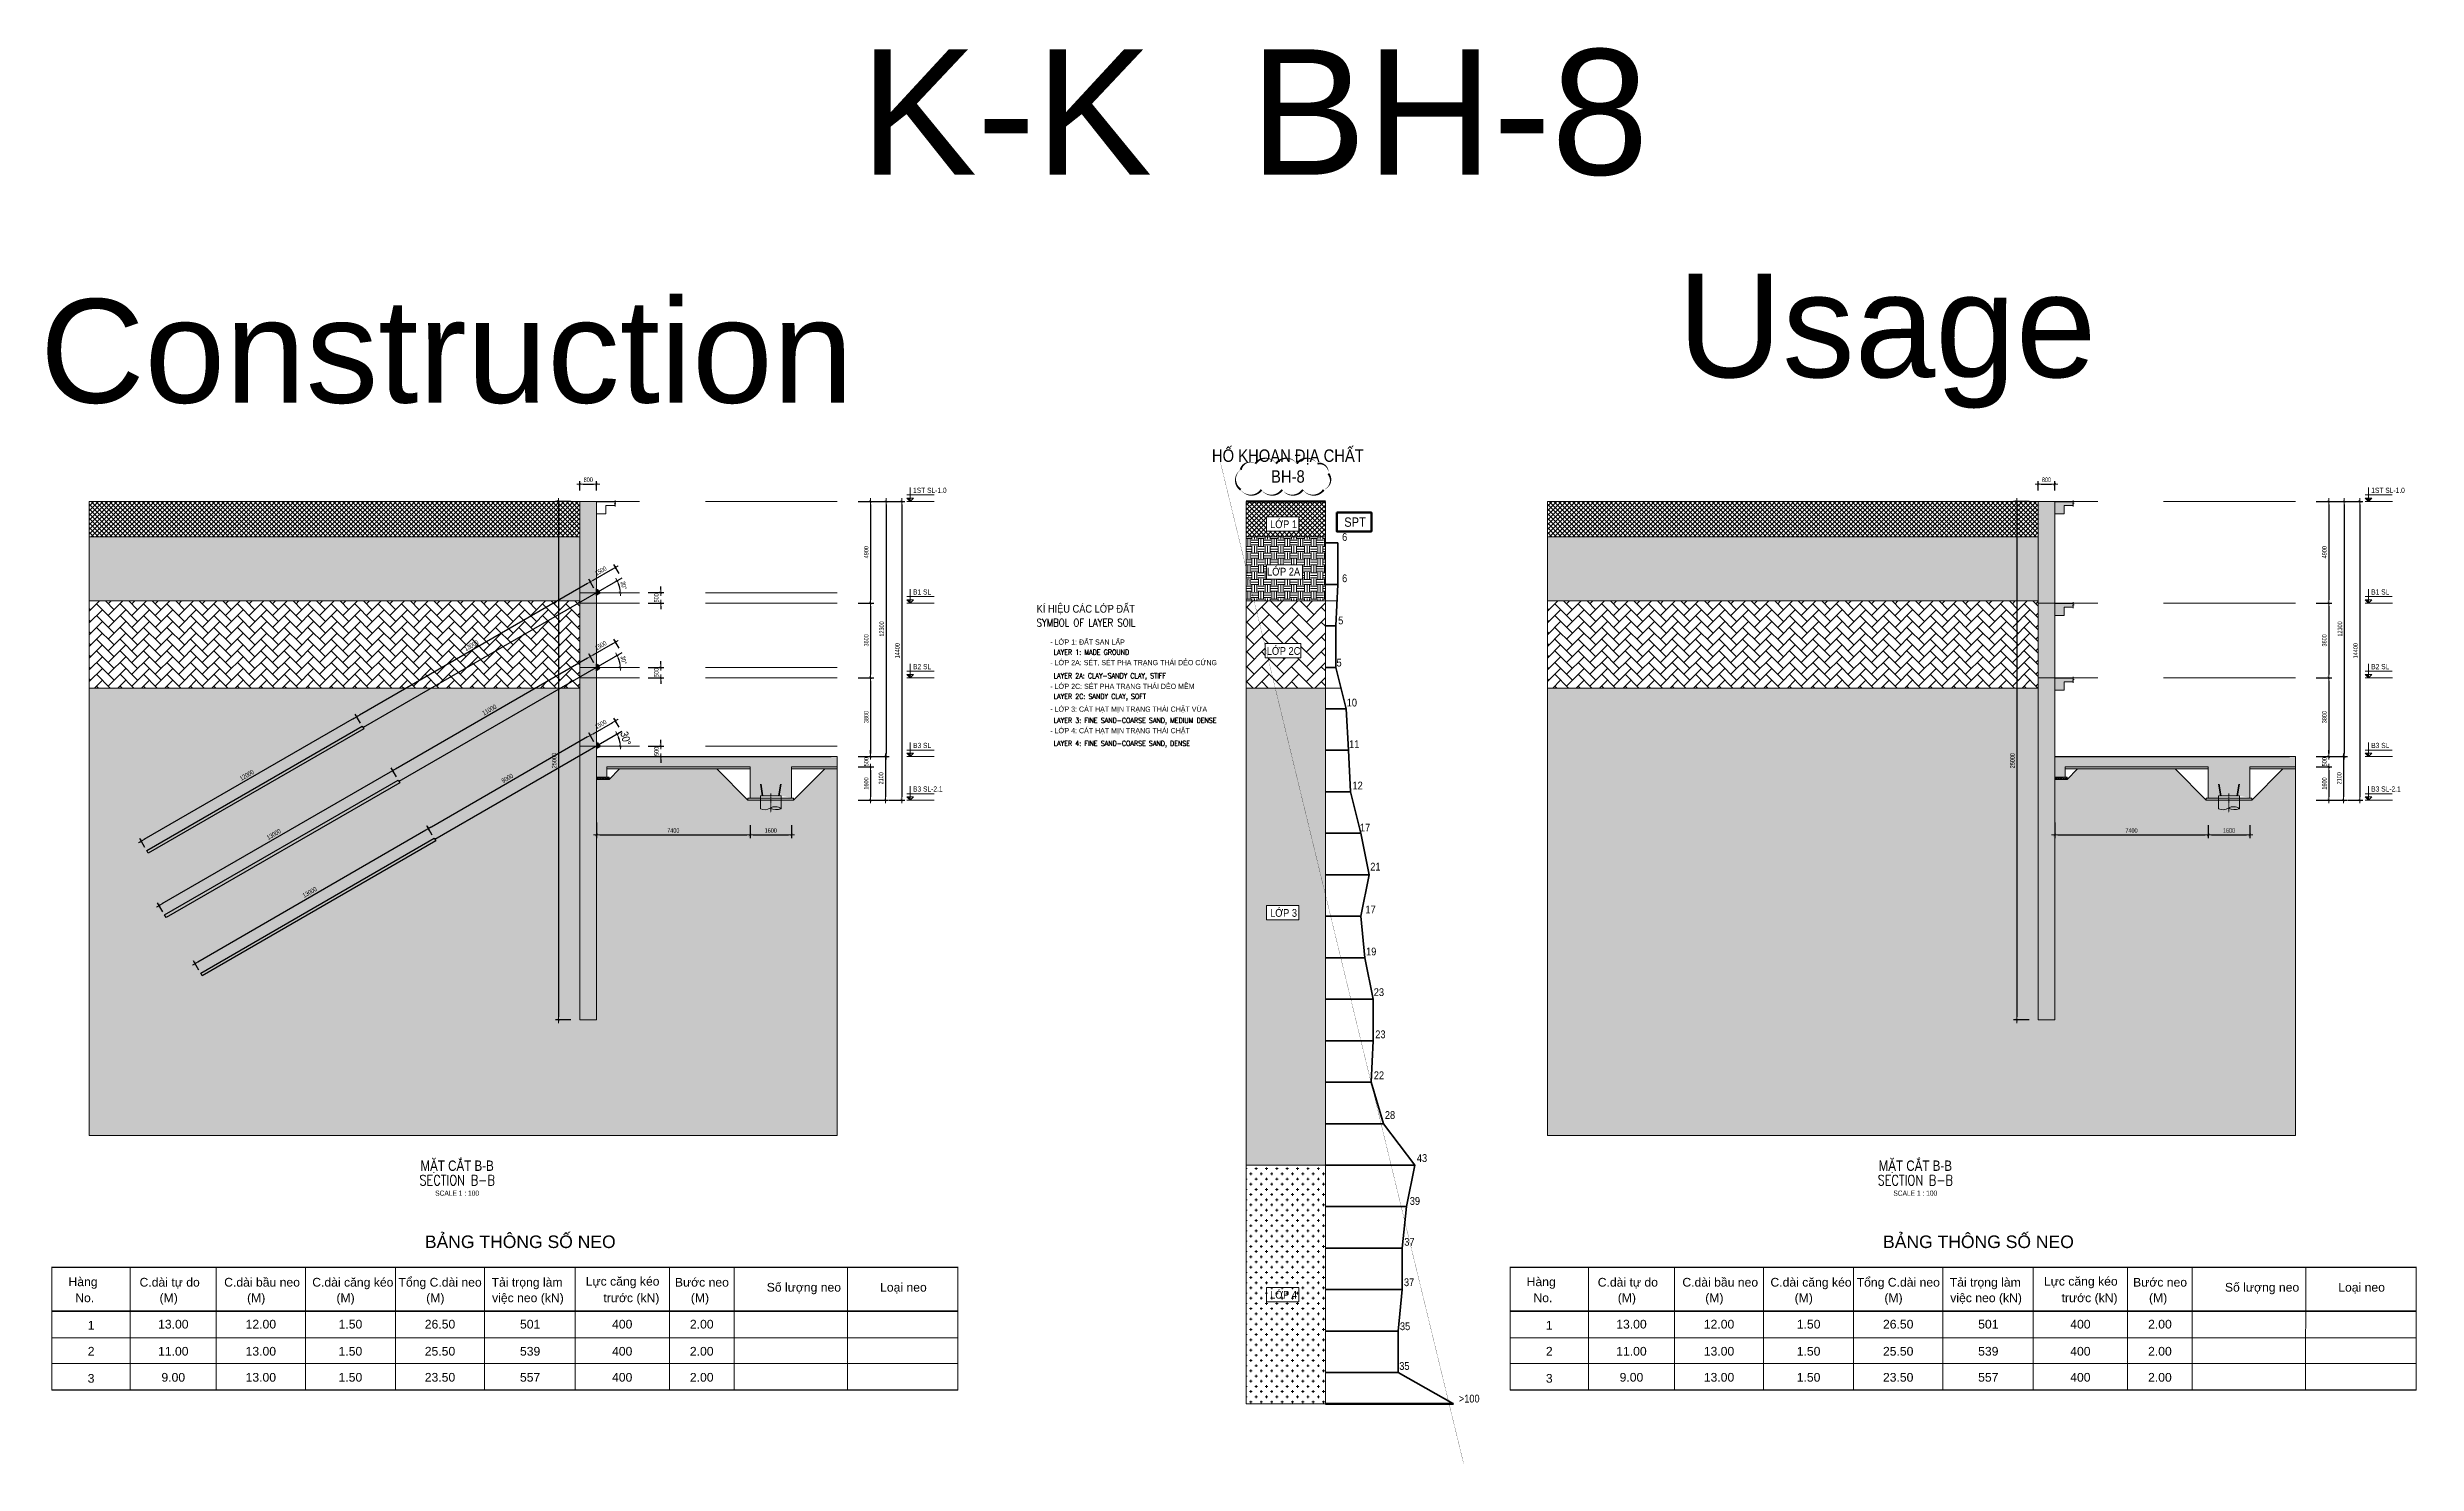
# Model space of a CAD drawing. Header units: millimetres. Extents: x -383953 to 676589, y -101685 to 196247.
# Drawn here: x -159777 to -45555, y -26755 to 41521 of the extents above; entities that cross this region are included whole.
import ezdxf
from ezdxf.enums import TextEntityAlignment as Align

# ---------------------------------------------------------------- set-up
doc = ezdxf.new("R2010")
doc.units = ezdxf.units.MM
doc.linetypes.add('CENTER2', pattern=[1.125, 0.75, -0.125, 0.125, -0.125])
doc.linetypes.add('HIDDEN', pattern=[9.525, 6.35, -3.175])
doc.layers.get('0').update_dxf_attribs({"lineweight": 20})
doc.layers.get('Defpoints').update_dxf_attribs({"color": 151, "lineweight": 9})
for name, color, linetype in [('ANCHOR_HEAD', 130, 'Continuous'), ('Concrete', 2, 'Continuous'), ('X-SEC-2$0$A-CON', 2, 'Continuous'), ('건축', 8, 'Continuous')]:
    doc.layers.add(name, color=color, linetype=linetype)
for name, color, linetype, lineweight in [('KC-TRUC', 5, 'CENTER2', 18), ('NDC_S_ANNO', 7, 'Continuous', 20), ('NDC_S_CONTINUOUS', 3, 'Continuous', 20), ('NDC_S_DIM', 1, 'Continuous', 15), ('NDC_S_ENG TEXT', 2, 'Continuous', 20), ('NDC_S_ENG TITLE', 3, 'Continuous', 20), ('NDC_S_FOUNDATION NAME', 7, 'Continuous', 20), ('NDC_S_HATCH MATERIAL', 8, 'Continuous', 13), ('NDC_S_LEVEL TEXT', 7, 'Continuous', 20), ('NDC_S_REBAR', 4, 'Continuous', 35), ('NDC_S_SLAB', 2, 'Continuous', 20), ('NDC_S_TEXT SYMBOL', 7, 'Continuous', 20), ('NDC_S_VN TEXT', 7, 'Continuous', 20), ('NDC_S_VN TITLE', 6, 'Continuous', 35)]:
    doc.layers.add(name, color=color, linetype=linetype, lineweight=lineweight)
doc.styles.add('ARIAL', font='arial.ttf', dxfattribs={"width": 0.8})
doc.styles.add('NDC_ANNO', font='', dxfattribs={"width": 0.8})
doc.styles.add('NDC_ARIAL', font='arial.ttf', dxfattribs={"width": 0.85})
doc.styles.add('NDC_DIM', font='', dxfattribs={"width": 0.75})
doc.styles.add('NDC_EN TXT', font='romans.shx', dxfattribs={"width": 0.8})
doc.styles.add('NDC_VIE TXT', font='arial.ttf', dxfattribs={"width": 0.8})
doc.styles.get('NDC_ANNO').set_extended_font_data('Dotum')
doc.styles.get('NDC_DIM').set_extended_font_data('Dotum')
doc.dimstyles.new('NDC_1-150', dxfattribs={"dimscale": 150, "dimtxt": 2.5, "dimasz": 1, "dimexe": 1.5, "dimexo": 0, "dimgap": 0.8, "dimtad": 1, "dimdec": 0, "dimdsep": 46, "dimtxsty": 'NDC_ARIAL', "dimblk": 'DIMMARK', "dimcen": 49999.938995, "dimdle": 1.5, "dimclrd": 1, "dimclre": 1, "dimclrt": 3, "dimadec": 0, "dimazin": 0, "dimtfac": 1, "dimtdec": 0, "dimtix": 1, "dimtmove": 2, "dimatfit": 3, "dimfxl": 1, "dimarcsym": 0})
doc.dimstyles.new('NDC_dim_100', dxfattribs={"dimscale": 100, "dimtxt": 2.2, "dimasz": 1.5, "dimexe": 1.5, "dimexo": 2.5, "dimgap": 1, "dimtad": 1, "dimdec": 0, "dimzin": 0, "dimdsep": 46, "dimtxsty": 'NDC_DIM', "dimblk": 'DIMMARK', "dimcen": 0.09, "dimdle": 1.2, "dimclrd": 1, "dimclre": 1, "dimclrt": 3, "dimadec": 0, "dimazin": 0, "dimtfac": 1, "dimtdec": 0, "dimtix": 1, "dimtofl": 0, "dimtmove": 0, "dimatfit": 3, "dimfxl": 6, "dimfxlon": 1, "dimtolj": 1, "dimtzin": 0, "dimarcsym": 0})
pattern_1 = [(355, (-92814.001, 278305.713), (0.60878286, 6.95841997), [5.08, -1.905]), (85, (-92814.001, 278305.713), (-6.95841997, 0.60878286), [5.08, -1.905])]

msp = doc.modelspace()

# ---------------------------------------------------------------- texts
at = {"color": 1, "style": 'ARIAL'}
msp.add_text('K-K  BH-8', height=6046.62, dxfattribs=at).set_placement((-120595.6, 35383.8))
at = {"color": 4, "style": 'ARIAL'}
for s, height, p in [('Usage', 5000, (-81182, 25618.3)), ('Construction', 5000, (-160132, 24388.3)), ('BẢNG THÔNG SỐ NEO', 604.662, (-141578, -16362.5)), ('BẢNG THÔNG SỐ NEO', 604.662, (-71278, -16362.5))]:
    msp.add_text(s, height=height, dxfattribs=at).set_placement(p)
at = {"color": 3, "style": 'ARIAL'}
for s, height, p in [('Hàng', 419.9, (-158759.6, -18199.6)), ('C.dài tự do', 419.904, (-155333.6, -18221.4)), ('C.dài bầu neo', 419.904, (-151253.2, -18221.4)), ('C.dài căng kéo', 419.904, (-147007.6, -18221.4)), ('Tổng C.dài neo', 419.904, (-142848.7, -18221.4)), ('Tải trọng làm', 419.904, (-138361.9, -18221.4)), ('Bước neo', 419.9, (-129524.3, -18221.4)), ('Số lượng neo', 419.904, (-125096.5, -18463.4)), ('Loại neo', 419.9, (-119632.5, -18463.4)), ('Hàng', 419.9, (-88459.6, -18199.6)), ('C.dài tự do', 419.904, (-85033.6, -18221.4)), ('C.dài bầu neo', 419.904, (-80953.2, -18221.4)), ('C.dài căng kéo', 419.904, (-76707.6, -18221.4)), ('Tổng C.dài neo', 419.904, (-72548.7, -18221.4)), ('Tải trọng làm', 419.904, (-68061.9, -18221.4)), ('Bước neo', 419.9, (-59224.3, -18221.4)), ('Số lượng neo', 419.904, (-54796.5, -18463.4)), ('Loại neo', 419.9, (-49332.5, -18463.4)), ('  No.', 419.9, (-158759.6, -18972.4)), ('  (M)', 419.9, (-154694.8, -18972.4)), ('  (M)', 419.9, (-150476.6, -18972.4)), ('  (M)', 419.9, (-146167.4, -18972.4)), ('  (M)', 419.9, (-141839.6, -18972.4)), (' việc neo (kN)', 419.904, (-138501.2, -18972.4)), (' trước (kN)', 419.904, (-133134.6, -18972.3)), ('  (M)', 419.9, (-129082.3, -18972.4)), ('  No.', 419.9, (-88459.6, -18972.4)), ('  (M)', 419.9, (-84394.8, -18972.4)), ('  (M)', 419.9, (-80176.6, -18972.4)), ('  (M)', 419.9, (-75867.4, -18972.4)), ('  (M)', 419.9, (-71539.6, -18972.4)), (' việc neo (kN)', 419.904, (-68201.2, -18972.4)), (' trước (kN)', 419.904, (-62834.6, -18972.3)), ('  (M)', 419.9, (-58782.3, -18972.4))]:
    msp.add_text(s, height=height, dxfattribs=at).set_placement(p)
for s, height, p in [('Lực căng kéo', 419.904, (-132045.1, -17964.2)), ('Lực căng kéo', 419.904, (-61745.1, -17964.2)), ('1', 419.9, (-157669.5, -20082.9)), ('13.00', 419.9, (-153706.5, -20032.6)), ('12.00', 419.9, (-149485.4, -20032.6)), ('1.50', 419.9, (-145166.6, -20032.7)), ('26.50', 419.9, (-140847.9, -20032.7)), ('501', 419.9, (-136502.7, -20032.7)), ('400', 419.9, (-132063.8, -20032.7)), ('2.00', 419.9, (-128229.5, -20032.7)), ('1', 419.9, (-87369.5, -20082.9)), ('13.00', 419.9, (-83406.5, -20032.6)), ('12.00', 419.9, (-79185.4, -20032.6)), ('1.50', 419.9, (-74866.6, -20032.7)), ('26.50', 419.9, (-70547.9, -20032.7)), ('501', 419.9, (-66202.7, -20032.7)), ('400', 419.9, (-61763.8, -20032.7)), ('2.00', 419.9, (-57929.5, -20032.7)), ('2', 419.9, (-157669.5, -21338.6)), ('11.00', 419.9, (-153708.2, -21338.5)), ('13.00', 419.9, (-149487, -21338.5)), ('1.50', 419.9, (-145168.3, -21338.6)), ('25.50', 419.9, (-140849.5, -21338.6)), ('539', 419.9, (-136504.3, -21338.6)), ('400', 419.9, (-132065.5, -21338.6)), ('2.00', 419.9, (-128231.1, -21338.6)), ('2', 419.9, (-87369.5, -21338.6)), ('11.00', 419.9, (-83408.2, -21338.5)), ('13.00', 419.9, (-79187, -21338.5)), ('1.50', 419.9, (-74868.3, -21338.6)), ('25.50', 419.9, (-70549.5, -21338.6)), ('539', 419.9, (-66204.3, -21338.6)), ('400', 419.9, (-61765.5, -21338.6)), ('2.00', 419.9, (-57931.1, -21338.6)), ('3', 419.9, (-157671.1, -22644.5)), ('9.00', 419.9, (-153708.2, -22594.2)), ('13.00', 419.9, (-149487, -22594.2)), ('1.50', 419.9, (-145168.3, -22594.3)), ('23.50', 419.9, (-140849.5, -22594.3)), ('557', 419.9, (-136504.3, -22594.3)), ('400', 419.9, (-132065.5, -22594.3)), ('2.00', 419.9, (-128231.1, -22594.3)), ('3', 419.9, (-87371.1, -22644.5)), ('9.00', 419.9, (-83408.2, -22594.2)), ('13.00', 419.9, (-79187, -22594.2)), ('1.50', 419.9, (-74868.3, -22594.3)), ('23.50', 419.9, (-70549.5, -22594.3)), ('557', 419.9, (-66204.3, -22594.3)), ('400', 419.9, (-61765.5, -22594.3)), ('2.00', 419.9, (-57931.1, -22594.3))]:
    msp.add_text(s, height=height, dxfattribs=at).set_placement(p, align=Align.MIDDLE_CENTER)
at = {"layer": 'NDC_S_FOUNDATION NAME', "style": 'NDC_ARIAL', "width": 0.85}
msp.add_text('SPT', height=450, dxfattribs=at).set_placement((-96734.3, 18634.9), align=Align.MIDDLE)
at = {"layer": 'NDC_S_LEVEL TEXT', "style": 'NDC_ARIAL', "width": 0.85}
for s, p in [('6', (-97235.2, 17913.5)), ('6', (-97235.2, 15926.4)), ('5', (-97424.1, 13891.3)), ('5', (-97503.2, 11856.9)), ('10', (-96887.9, 9934)), ('11', (-96775.2, 7927.4)), ('12', (-96609, 5939.2)), ('17', (-96251.2, 3907.8)), ('21', (-95752.2, 2026)), ('17', (-95984.2, -40.6)), ('19', (-95956.3, -2065.1)), ('23', (-95583.6, -4026.2)), ('23', (-95511.5, -6058.6)), ('22', (-95581.2, -8031.5)), ('28', (-95048.6, -9949.7)), ('43', (-93506.1, -12024.2)), ('39', (-93847.3, -14092.8)), ('37', (-94112.4, -16064.5)), ('37', (-94128.6, -18011.6)), ('35', (-94322.7, -20131.8)), ('35', (-94356.1, -22047.4)), ('>100', (-91230.4, -23621.1))]:
    msp.add_text(s, height=375, dxfattribs=at).set_placement(p, align=Align.MIDDLE)
at = {"layer": 'NDC_S_VN TEXT'}
for s, height, style, width, p in [('KÍ HIỆU CÁC LỚP ĐẤT', 375, 'NDC_ARIAL', 0.85, (-112083.7, 14455.5)), ('SYMBOL OF LAYER SOIL', 375, 'NDC_EN TXT', 0.8, (-112083.7, 13783.4)), ('- LỚP 1: ĐẤT SAN LẤP', 250, 'NDC_ARIAL', 0.85, (-111428.9, 12850.9)), ('- LỚP 2A: SÉT, SÉT PHA TRẠNG THÁI DẺO CỨNG', 250, 'NDC_ARIAL', 0.85, (-111428.9, 11861.8)), ('LAYER 1: MADE GROUND', 250, 'NDC_EN TXT', 0.8, (-111260, 12360)), ('- LỚP 2C: SÉT PHA TRẠNG THÁI DẺO MỀM', 250, 'NDC_ARIAL', 0.85, (-111428.9, 10717.5)), ('LAYER 2A: CLAY-SANDY CLAY, STIFF', 250, 'NDC_EN TXT', 0.8, (-111260, 11226.2)), ('LAYER 2C: SANDY CLAY, SOFT', 250, 'NDC_EN TXT', 0.8, (-111260, 10232.2)), ('- LỚP 3: CÁT HẠT MỊN TRẠNG THÁI CHẶT VỪA', 250, 'NDC_ARIAL', 0.85, (-111428.9, 9618.1)), ('LAYER 3: FINE SAND-COARSE SAND, MEDIUM DENSE', 250, 'NDC_EN TXT', 0.8, (-111260, 9075.6)), ('- LỚP 4: CÁT HẠT MỊN TRẠNG THÁI CHẶT ', 250, 'NDC_ARIAL', 0.85, (-111428.9, 8580.8)), ('LAYER 4: FINE SAND-COARSE SAND, DENSE', 250, 'NDC_EN TXT', 0.8, (-111260, 7967))]:
    msp.add_text(s, height=height, dxfattribs=dict(at, style=style, width=width)).set_placement(p, align=Align.MIDDLE_LEFT)
at = {"layer": 'NDC_S_VN TITLE', "style": 'NDC_ARIAL', "width": 0.85}
for s, height, p in [('HỐ KHOAN ĐỊA CHẤT', 600, (-99971.6, 21863.2)), ('BH-8', 600, (-99971.6, 20834)), ('LỚP 1', 375, (-100180.8, 18578.1)), ('LỚP 2A', 375, (-100180.8, 16292.9)), ('LỚP 2C', 375, (-100180.8, 12468.7)), ('LỚP 3', 375, (-100180.8, -160)), ('LỚP 4', 375, (-100180.8, -18568.5))]:
    msp.add_text(s, height=height, dxfattribs=at).set_placement(p, align=Align.MIDDLE)

# ---------------------------------------------------------------- blocks, each defined once
blk = doc.blocks.new('Drawing name_symbol')
at = {"layer": 'NDC_S_ENG TITLE', "style": 'NDC_EN TXT', "width": 0.8}
blk.add_attdef('SECTDET1', text='', height=5, dxfattribs=at).set_placement((0, 1), align=Align.CENTER)
at = {"layer": 'NDC_S_TEXT SYMBOL', "lineweight": 25, "style": 'NDC_ANNO', "width": 0.8}
blk.add_attdef('SSCALE', text='', height=2.5, dxfattribs=at).set_placement((0, -4), align=Align.CENTER)
at = {"layer": 'NDC_S_VN TITLE', "style": 'NDC_VIE TXT', "width": 0.8}
blk.add_attdef('SECTDET2', text='', height=5, dxfattribs=at).set_placement((0, 8), align=Align.CENTER)
blk = doc.blocks.new('DIMMARK')
at = {"layer": 'NDC_S_DIM', "color": 1}
blk.add_line((-1.5, 0), (1, 0), dxfattribs=at)
at = {"layer": 'NDC_S_DIM', "color": 2, "const_width": 0.1}
blk.add_lwpolyline([(-0.42, -0.42), (0.42, 0.42)], dxfattribs=at)
blk = doc.blocks.new('*D674')
at = {"layer": 'Defpoints', "color": 0, "ltscale": 100, "transparency": 16777216}
for p in [(-121009, 14733), (-121009, 11133), (-120091, 11133, 0)]:
    blk.add_point(p, dxfattribs=at)
at = {"layer": 'NDC_S_CONTINUOUS', "color": 1, "lineweight": -2, "ltscale": 100, "transparency": 16777216}
for p, q in [((-120691, 14733, 0), (-119941, 14733, 0)), ((-120091, 14583, 0), (-120091, 11283, 0)), ((-120691, 11133, 0), (-119941, 11133, 0))]:
    blk.add_line(p, q, dxfattribs=at)
at = {"layer": 'NDC_S_CONTINUOUS', "color": 1, "lineweight": -2, "ltscale": 100, "transparency": 16777216, "xscale": 150, "yscale": 150, "zscale": 150}
for p, rotation in [((-120091, 14733, 0), 90), ((-120091, 11133, 0), 270)]:
    blk.add_blockref('DIMMARK', p, dxfattribs=dict(at, rotation=rotation))
at = {"layer": 'NDC_S_CONTINUOUS', "color": 3, "ltscale": 100, "transparency": 16777216, "insert": (-120301, 12933, 0), "char_height": 220, "attachment_point": 5, "rotation": 90, "style": 'NDC_DIM'}
blk.add_mtext('\\A1;3600', dxfattribs=at)
blk = doc.blocks.new('*D675')
at = {"layer": 'Defpoints', "color": 0, "ltscale": 100, "transparency": 16777216}
for p in [(-121009, 11133), (-121009, 7333), (-120091, 7333, 0)]:
    blk.add_point(p, dxfattribs=at)
at = {"layer": 'NDC_S_CONTINUOUS', "color": 1, "lineweight": -2, "ltscale": 100, "transparency": 16777216}
for p, q in [((-120691, 11133, 0), (-119941, 11133, 0)), ((-120091, 10983, 0), (-120091, 7483, 0)), ((-120691, 7333, 0), (-119941, 7333, 0))]:
    blk.add_line(p, q, dxfattribs=at)
at = {"layer": 'NDC_S_CONTINUOUS', "color": 1, "lineweight": -2, "ltscale": 100, "transparency": 16777216, "xscale": 150, "yscale": 150, "zscale": 150}
for p, rotation in [((-120091, 11133, 0), 90), ((-120091, 7333, 0), 270)]:
    blk.add_blockref('DIMMARK', p, dxfattribs=dict(at, rotation=rotation))
at = {"layer": 'NDC_S_CONTINUOUS', "color": 3, "ltscale": 100, "transparency": 16777216, "insert": (-120301, 9233, 0), "char_height": 220, "attachment_point": 5, "rotation": 90, "style": 'NDC_DIM'}
blk.add_mtext('\\A1;3800', dxfattribs=at)
blk = doc.blocks.new('*D676')
at = {"layer": 'Defpoints', "color": 0, "ltscale": 100, "transparency": 16777216}
for p in [(-131749, 15233, 0), (-131749, 14733, 0), (-130206, 14733)]:
    blk.add_point(p, dxfattribs=at)
at = {"layer": 'NDC_S_CONTINUOUS', "color": 1, "lineweight": -2, "ltscale": 100, "transparency": 16777216}
for p, q in [((-130806, 15233), (-130056, 15233)), ((-130206, 15383), (-130206, 15533)), ((-130806, 14733), (-130056, 14733)), ((-130206, 14583), (-130206, 14433))]:
    blk.add_line(p, q, dxfattribs=at)
at = {"layer": 'NDC_S_CONTINUOUS', "color": 1, "lineweight": -2, "ltscale": 100, "transparency": 16777216, "xscale": 150, "yscale": 150, "zscale": 150}
for p, rotation in [((-130206, 15233), 270), ((-130206, 14733), 90)]:
    blk.add_blockref('DIMMARK', p, dxfattribs=dict(at, rotation=rotation))
at = {"layer": 'NDC_S_CONTINUOUS', "color": 3, "ltscale": 100, "transparency": 16777216, "insert": (-130416, 14983), "char_height": 220, "attachment_point": 5, "rotation": 90, "style": 'NDC_DIM'}
blk.add_mtext('\\A1;500', dxfattribs=at)
blk = doc.blocks.new('*D677')
at = {"layer": 'Defpoints', "color": 0, "ltscale": 100, "transparency": 16777216}
for p in [(-131749, 11633, 0), (-131749, 11133, 0), (-130206, 11133)]:
    blk.add_point(p, dxfattribs=at)
at = {"layer": 'NDC_S_CONTINUOUS', "color": 1, "lineweight": -2, "ltscale": 100, "transparency": 16777216}
for p, q in [((-130806, 11633), (-130056, 11633)), ((-130206, 11783), (-130206, 11933)), ((-130806, 11133), (-130056, 11133)), ((-130206, 10983), (-130206, 10833))]:
    blk.add_line(p, q, dxfattribs=at)
at = {"layer": 'NDC_S_CONTINUOUS', "color": 1, "lineweight": -2, "ltscale": 100, "transparency": 16777216, "xscale": 150, "yscale": 150, "zscale": 150}
for p, rotation in [((-130206, 11633), 270), ((-130206, 11133), 90)]:
    blk.add_blockref('DIMMARK', p, dxfattribs=dict(at, rotation=rotation))
at = {"layer": 'NDC_S_CONTINUOUS', "color": 3, "ltscale": 100, "transparency": 16777216, "insert": (-130416, 11383), "char_height": 220, "attachment_point": 5, "rotation": 90, "style": 'NDC_DIM'}
blk.add_mtext('\\A1;500', dxfattribs=at)
blk = doc.blocks.new('ANCHOR_HEAD2')
at = {"layer": 'ANCHOR_HEAD'}
for p, q in [((-96, 260), (-334, -81)), ((-84, 260), (-326, -86)), ((-24, -143), (-265, 1)), ((-259, 10), (-24, -133)), ((-24, 89), (-146, 170)), ((-141, 179), (-24, 99)), ((-14, 260), (-96, 260)), ((-24, -260), (-24, 260)), ((-14, -260), (-14, 260)), ((-24, -260), (-334, -81)), ((-24, -260), (-14, -260))]:
    blk.add_line(p, q, dxfattribs=at)
blk.add_lwpolyline([(-14, 350), (0, 350), (0, -350), (-14, -350)], close=True, dxfattribs=at)
blk = doc.blocks.new('*D678')
at = {"layer": 'Defpoints', "color": 0, "ltscale": 100, "transparency": 16777216}
for p in [(-133301, 15233), (-144860, 9253), (-144560, 8733)]:
    blk.add_point(p, dxfattribs=at)
at = {"layer": 'NDC_S_CONTINUOUS', "color": 1, "lineweight": -2, "ltscale": 100, "transparency": 16777216}
for p, q in [((-133731, 15678), (-144730, 9328)), ((-133426, 15449), (-133676, 15882)), ((-144685, 8949), (-144935, 9382))]:
    blk.add_line(p, q, dxfattribs=at)
at = {"layer": 'NDC_S_CONTINUOUS', "color": 1, "lineweight": -2, "ltscale": 100, "transparency": 16777216, "xscale": 150, "yscale": 150, "zscale": 150}
for p, rotation in [((-133601, 15753), 29.99999999999558), ((-144860, 9253), 209.9999999999956)]:
    blk.add_blockref('DIMMARK', p, dxfattribs=dict(at, rotation=rotation))
at = {"layer": 'NDC_S_CONTINUOUS', "color": 3, "ltscale": 100, "transparency": 16777216, "insert": (-139336, 12684), "char_height": 220, "attachment_point": 5, "rotation": 30, "style": 'NDC_DIM'}
blk.add_mtext('\\A1;13000', dxfattribs=at)
blk = doc.blocks.new('*D679')
at = {"layer": 'Defpoints', "color": 0, "ltscale": 100, "transparency": 16777216}
for p in [(-132386, 16454), (-133301, 15233), (-132085, 15935)]:
    blk.add_point(p, dxfattribs=at)
at = {"layer": 'NDC_S_CONTINUOUS', "color": 1, "lineweight": -2, "ltscale": 100, "transparency": 16777216}
for p, q in [((-133471, 15828), (-132516, 16379)), ((-132210, 16151), (-132461, 16584)), ((-133426, 15449), (-133676, 15882))]:
    blk.add_line(p, q, dxfattribs=at)
at = {"layer": 'NDC_S_CONTINUOUS', "color": 1, "lineweight": -2, "ltscale": 100, "transparency": 16777216, "xscale": 150, "yscale": 150, "zscale": 150}
for p, rotation in [((-132386, 16454), 29.99999999999344), ((-133601, 15753), 209.9999999999935)]:
    blk.add_blockref('DIMMARK', p, dxfattribs=dict(at, rotation=rotation))
at = {"layer": 'NDC_S_CONTINUOUS', "color": 3, "ltscale": 100, "transparency": 16777216, "insert": (-133099, 16285), "char_height": 220, "attachment_point": 5, "rotation": 30, "style": 'NDC_DIM'}
blk.add_mtext('\\A1;1500', dxfattribs=at)
blk = doc.blocks.new('*D680')
at = {"layer": 'Defpoints', "color": 0, "ltscale": 100, "transparency": 16777216}
for p in [(-133301, 15233), (-132177, 15431), (-132085, 15935), (-130254, 15233), (-144560, 8733)]:
    blk.add_point(p, dxfattribs=at)
at = {"layer": 'NDC_S_CONTINUOUS', "color": 1, "lineweight": -2, "ltscale": 100, "transparency": 16777216}
blk.add_arc((-133301, 15233), 1142, 7.53115, 22.46885, dxfattribs=at)
at = {"layer": 'NDC_S_CONTINUOUS', "color": 1, "lineweight": -2, "ltscale": 100, "transparency": 16777216, "xscale": 150, "yscale": 150, "zscale": 150}
for p, rotation in [((-132312, 15804), 116.2344230445619), ((-132159, 15233), 273.7655769554314)]:
    blk.add_blockref('DIMMARK', p, dxfattribs=dict(at, rotation=rotation))
at = {"layer": 'NDC_S_CONTINUOUS', "color": 3, "ltscale": 100, "transparency": 16777216, "insert": (-131995, 15583), "char_height": 220, "attachment_point": 5, "rotation": 285, "style": 'NDC_DIM'}
blk.add_mtext('\\A1;30°', dxfattribs=at)
blk = doc.blocks.new('*D681')
at = {"layer": 'Defpoints', "color": 0, "ltscale": 100, "transparency": 16777216}
for p in [(-144560, 8733), (-155252, 3253), (-154952, 2733)]:
    blk.add_point(p, dxfattribs=at)
at = {"layer": 'NDC_S_CONTINUOUS', "color": 1, "lineweight": -2, "ltscale": 100, "transparency": 16777216}
for p, q in [((-144990, 9178), (-155122, 3328)), ((-144685, 8949), (-144935, 9382)), ((-155077, 2949), (-155327, 3382))]:
    blk.add_line(p, q, dxfattribs=at)
at = {"layer": 'NDC_S_CONTINUOUS', "color": 1, "lineweight": -2, "ltscale": 100, "transparency": 16777216, "xscale": 150, "yscale": 150, "zscale": 150}
for p, rotation in [((-144860, 9253), 29.99999999998255), ((-155252, 3253), 209.9999999999825)]:
    blk.add_blockref('DIMMARK', p, dxfattribs=dict(at, rotation=rotation))
at = {"layer": 'NDC_S_CONTINUOUS', "color": 3, "ltscale": 100, "transparency": 16777216, "insert": (-150161, 6434), "char_height": 220, "attachment_point": 5, "rotation": 30, "style": 'NDC_DIM'}
blk.add_mtext('\\A1;12000', dxfattribs=at)
blk = doc.blocks.new('*D682')
at = {"layer": 'Defpoints', "color": 0, "ltscale": 100, "transparency": 16777216}
for p in [(-133301, 11633), (-143128, 6653), (-142827, 6133)]:
    blk.add_point(p, dxfattribs=at)
at = {"layer": 'NDC_S_CONTINUOUS', "color": 1, "lineweight": -2, "ltscale": 100, "transparency": 16777216}
for p, q in [((-133731, 12078), (-142998, 6728)), ((-133426, 11849), (-133676, 12282)), ((-142952, 6349), (-143203, 6782))]:
    blk.add_line(p, q, dxfattribs=at)
at = {"layer": 'NDC_S_CONTINUOUS', "color": 1, "lineweight": -2, "ltscale": 100, "transparency": 16777216, "xscale": 150, "yscale": 150, "zscale": 150}
for p, rotation in [((-133601, 12153), 29.99999999999718), ((-143128, 6653), 209.9999999999972)]:
    blk.add_blockref('DIMMARK', p, dxfattribs=dict(at, rotation=rotation))
at = {"layer": 'NDC_S_CONTINUOUS', "color": 3, "ltscale": 100, "transparency": 16777216, "insert": (-138470, 9584), "char_height": 220, "attachment_point": 5, "rotation": 30, "style": 'NDC_DIM'}
blk.add_mtext('\\A1;11000', dxfattribs=at)
blk = doc.blocks.new('*D683')
at = {"layer": 'Defpoints', "color": 0, "ltscale": 100, "transparency": 16777216}
for p in [(-132386, 12854), (-133301, 11633), (-132085, 12335)]:
    blk.add_point(p, dxfattribs=at)
at = {"layer": 'NDC_S_CONTINUOUS', "color": 1, "lineweight": -2, "ltscale": 100, "transparency": 16777216}
for p, q in [((-133471, 12228), (-132516, 12779)), ((-132210, 12551), (-132461, 12984)), ((-133426, 11849), (-133676, 12282))]:
    blk.add_line(p, q, dxfattribs=at)
at = {"layer": 'NDC_S_CONTINUOUS', "color": 1, "lineweight": -2, "ltscale": 100, "transparency": 16777216, "xscale": 150, "yscale": 150, "zscale": 150}
for p, rotation in [((-132386, 12854), 29.99999999999344), ((-133601, 12153), 209.9999999999934)]:
    blk.add_blockref('DIMMARK', p, dxfattribs=dict(at, rotation=rotation))
at = {"layer": 'NDC_S_CONTINUOUS', "color": 3, "ltscale": 100, "transparency": 16777216, "insert": (-133099, 12685), "char_height": 220, "attachment_point": 5, "rotation": 30, "style": 'NDC_DIM'}
blk.add_mtext('\\A1;1500', dxfattribs=at)
blk = doc.blocks.new('*D684')
at = {"layer": 'Defpoints', "color": 0, "ltscale": 100, "transparency": 16777216}
for p in [(-133301, 11633), (-132177, 11831), (-132085, 12335), (-130254, 11633), (-142827, 6133)]:
    blk.add_point(p, dxfattribs=at)
at = {"layer": 'NDC_S_CONTINUOUS', "color": 1, "lineweight": -2, "ltscale": 100, "transparency": 16777216}
blk.add_arc((-133301, 11633), 1142, 7.53115, 22.46885, dxfattribs=at)
at = {"layer": 'NDC_S_CONTINUOUS', "color": 1, "lineweight": -2, "ltscale": 100, "transparency": 16777216, "xscale": 150, "yscale": 150, "zscale": 150}
for p, rotation in [((-132312, 12204), 116.2344230445613), ((-132159, 11633), 273.7655769554323)]:
    blk.add_blockref('DIMMARK', p, dxfattribs=dict(at, rotation=rotation))
at = {"layer": 'NDC_S_CONTINUOUS', "color": 3, "ltscale": 100, "transparency": 16777216, "insert": (-131995, 11983), "char_height": 220, "attachment_point": 5, "rotation": 285, "style": 'NDC_DIM'}
blk.add_mtext('\\A1;30°', dxfattribs=at)
blk = doc.blocks.new('*D685')
at = {"layer": 'Defpoints', "color": 0, "ltscale": 100, "transparency": 16777216}
for p in [(-142827, 6133), (-154386, 153), (-154086, -367)]:
    blk.add_point(p, dxfattribs=at)
at = {"layer": 'NDC_S_CONTINUOUS', "color": 1, "lineweight": -2, "ltscale": 100, "transparency": 16777216}
for p, q in [((-143258, 6578), (-154256, 228)), ((-142952, 6349), (-143203, 6782)), ((-154211, -151), (-154461, 282))]:
    blk.add_line(p, q, dxfattribs=at)
at = {"layer": 'NDC_S_CONTINUOUS', "color": 1, "lineweight": -2, "ltscale": 100, "transparency": 16777216, "xscale": 150, "yscale": 150, "zscale": 150}
for p, rotation in [((-143128, 6653), 29.99999999998326), ((-154386, 153), 209.9999999999833)]:
    blk.add_blockref('DIMMARK', p, dxfattribs=dict(at, rotation=rotation))
at = {"layer": 'NDC_S_CONTINUOUS', "color": 3, "ltscale": 100, "transparency": 16777216, "insert": (-148862, 3584), "char_height": 220, "attachment_point": 5, "rotation": 30, "style": 'NDC_DIM'}
blk.add_mtext('\\A1;13000', dxfattribs=at)
blk = doc.blocks.new('*D686')
at = {"layer": 'Defpoints', "color": 0, "ltscale": 100, "transparency": 16777216}
for p in [(-133301, 7833), (-141396, 3853), (-141095, 3333)]:
    blk.add_point(p, dxfattribs=at)
at = {"layer": 'NDC_S_CONTINUOUS', "color": 1, "lineweight": -2, "ltscale": 100, "transparency": 16777216}
for p, q in [((-133731, 8278), (-141266, 3928)), ((-133426, 8049), (-133676, 8482)), ((-141220, 3549), (-141471, 3982))]:
    blk.add_line(p, q, dxfattribs=at)
at = {"layer": 'NDC_S_CONTINUOUS', "color": 1, "lineweight": -2, "ltscale": 100, "transparency": 16777216, "xscale": 150, "yscale": 150, "zscale": 150}
for p, rotation in [((-133601, 8353), 29.99999999999286), ((-141396, 3853), 209.9999999999929)]:
    blk.add_blockref('DIMMARK', p, dxfattribs=dict(at, rotation=rotation))
at = {"layer": 'NDC_S_CONTINUOUS', "color": 3, "ltscale": 100, "transparency": 16777216, "insert": (-137604, 6284), "char_height": 220, "attachment_point": 5, "rotation": 30, "style": 'NDC_DIM'}
blk.add_mtext('\\A1;9000', dxfattribs=at)
blk = doc.blocks.new('*D687')
at = {"layer": 'Defpoints', "color": 0, "ltscale": 100, "transparency": 16777216}
for p in [(-132386, 9054), (-132085, 8535), (-133301, 7833)]:
    blk.add_point(p, dxfattribs=at)
at = {"layer": 'NDC_S_CONTINUOUS', "color": 1, "lineweight": -2, "ltscale": 100, "transparency": 16777216}
for p, q in [((-132210, 8751), (-132461, 9184)), ((-133426, 8049), (-133676, 8482)), ((-133471, 8428), (-132516, 8979))]:
    blk.add_line(p, q, dxfattribs=at)
at = {"layer": 'NDC_S_CONTINUOUS', "color": 1, "lineweight": -2, "ltscale": 100, "transparency": 16777216, "xscale": 150, "yscale": 150, "zscale": 150}
for p, rotation in [((-132386, 9054), 29.99999999999344), ((-133601, 8353), 209.9999999999934)]:
    blk.add_blockref('DIMMARK', p, dxfattribs=dict(at, rotation=rotation))
at = {"layer": 'NDC_S_CONTINUOUS', "color": 3, "ltscale": 100, "transparency": 16777216, "insert": (-133099, 8885), "char_height": 220, "attachment_point": 5, "rotation": 30, "style": 'NDC_DIM'}
blk.add_mtext('\\A1;1500', dxfattribs=at)
blk = doc.blocks.new('*D650')
at = {"layer": 'Defpoints', "color": 0, "transparency": 16777216}
for p in [(-132177, 8031), (-132085, 8535), (-133301, 7833), (-130254, 7833), (-141095, 3333)]:
    blk.add_point(p, dxfattribs=at)
at = {"layer": 'NDC_S_CONTINUOUS', "color": 1, "lineweight": -2, "transparency": 16777216}
blk.add_arc((-133301, 7833), 1142, 7.53115, 22.46885, dxfattribs=at)
at = {"layer": 'NDC_S_CONTINUOUS', "color": 1, "lineweight": -2, "transparency": 16777216, "xscale": 150, "yscale": 150, "zscale": 150}
for p, rotation in [((-132312, 8404), 116.2344230445627), ((-132159, 7833), 273.76557695543)]:
    blk.add_blockref('DIMMARK', p, dxfattribs=dict(at, rotation=rotation))
at = {"layer": 'NDC_S_CONTINUOUS', "color": 3, "transparency": 16777216, "insert": (-131897, 8209), "char_height": 375, "attachment_point": 5, "rotation": 285, "style": 'NDC_ARIAL'}
blk.add_mtext('30°', dxfattribs=at)
blk = doc.blocks.new('*D651')
at = {"layer": 'Defpoints', "color": 0, "ltscale": 100, "transparency": 16777216}
for p in [(-141095, 3333), (-152654, -2649), (-152348, -3178)]:
    blk.add_point(p, dxfattribs=at)
at = {"layer": 'NDC_S_CONTINUOUS', "color": 1, "lineweight": -2, "ltscale": 100, "transparency": 16777216}
for p, q in [((-141532, 3787), (-152524, -2573)), ((-141221, 3549), (-141477, 3992)), ((-152473, -2962), (-152729, -2519))]:
    blk.add_line(p, q, dxfattribs=at)
at = {"layer": 'NDC_S_CONTINUOUS', "color": 1, "lineweight": -2, "ltscale": 100, "transparency": 16777216, "xscale": 150, "yscale": 150, "zscale": 150}
for p, rotation in [((-141402, 3862), 30.05380247376608), ((-152654, -2649), 210.053802473766)]:
    blk.add_blockref('DIMMARK', p, dxfattribs=dict(at, rotation=rotation))
at = {"layer": 'NDC_S_CONTINUOUS', "color": 3, "ltscale": 100, "transparency": 16777216, "insert": (-147133, 789), "char_height": 220, "attachment_point": 5, "rotation": 30.0538, "style": 'NDC_DIM'}
blk.add_mtext('\\A1;13000', dxfattribs=at)
blk = doc.blocks.new('*D652')
at = {"layer": 'Defpoints', "color": 0, "ltscale": 100, "transparency": 16777216}
for p in [(-121009, 7333), (-121009, 6833), (-120091, 6833)]:
    blk.add_point(p, dxfattribs=at)
at = {"layer": 'NDC_S_CONTINUOUS', "color": 1, "lineweight": -2, "ltscale": 100, "transparency": 16777216}
for p, q in [((-120691, 7333), (-119941, 7333)), ((-120091, 7483), (-120091, 7633)), ((-120691, 6833), (-119941, 6833)), ((-120091, 6683), (-120091, 6533))]:
    blk.add_line(p, q, dxfattribs=at)
at = {"layer": 'NDC_S_CONTINUOUS', "color": 1, "lineweight": -2, "ltscale": 100, "transparency": 16777216, "xscale": 150, "yscale": 150, "zscale": 150}
for p, rotation in [((-120091, 7333), 270), ((-120091, 6833), 90)]:
    blk.add_blockref('DIMMARK', p, dxfattribs=dict(at, rotation=rotation))
at = {"layer": 'NDC_S_CONTINUOUS', "color": 3, "ltscale": 100, "transparency": 16777216, "insert": (-120301, 7083), "char_height": 220, "attachment_point": 5, "rotation": 90, "style": 'NDC_DIM'}
blk.add_mtext('\\A1;500', dxfattribs=at)
blk = doc.blocks.new('kata_block_CT')
at = {"layer": 'NDC_S_ANNO'}
blk.add_hatch(color=3, dxfattribs=at).paths.add_polyline_path([(0, 1.6), (-1.6, 1.6), (0, 0)])
at = {"layer": 'NDC_S_ANNO', "ltscale": 50}
h = blk.add_hatch(dxfattribs=at)
h.set_pattern_fill('ANSI31', color=256, scale=1.406, style=0)
h.paths.add_polyline_path([(0, 1.6), (0, 0), (1.6, 1.6)])
for p, q in [((-1.6, 3.1), (11.5, 3.1)), ((11.6, 0), (-1.6, 0))]:
    blk.add_line(p, q, dxfattribs=at)
at = {"layer": 'NDC_S_ANNO', "color": 8, "ltscale": 50}
blk.add_lwpolyline([(0, 0), (-1.6, 1.6), (0, 1.6)], dxfattribs=at)
at = {"layer": 'NDC_S_ANNO', "ltscale": 50}
for points in [[(0, 0), (-1.6, 1.6), (0, 1.6)], [(0, 6.7), (0, 0)], [(0, 0), (1.6, 1.6), (0, 1.6)]]:
    blk.add_lwpolyline(points, dxfattribs=at)
at = {"layer": 'NDC_S_TEXT SYMBOL', "color": 3, "style": 'NDC_ANNO', "width": 0.8}
blk.add_attdef('CT', (1.4, 4.1), '', height=2.5, dxfattribs=at)
blk = doc.blocks.new('*D653')
at = {"layer": 'Defpoints', "color": 0, "ltscale": 100, "transparency": 16777216}
for p in [(-121009, 19633), (-121009, 14733), (-120091, 14733)]:
    blk.add_point(p, dxfattribs=at)
at = {"layer": 'NDC_S_CONTINUOUS', "color": 1, "lineweight": -2, "ltscale": 100, "transparency": 16777216}
for p, q in [((-120691, 19633), (-119941, 19633)), ((-120091, 19483), (-120091, 14883)), ((-120691, 14733), (-119941, 14733))]:
    blk.add_line(p, q, dxfattribs=at)
at = {"layer": 'NDC_S_CONTINUOUS', "color": 1, "lineweight": -2, "ltscale": 100, "transparency": 16777216, "xscale": 150, "yscale": 150, "zscale": 150}
for p, rotation in [((-120091, 19633), 90), ((-120091, 14733), 270)]:
    blk.add_blockref('DIMMARK', p, dxfattribs=dict(at, rotation=rotation))
at = {"layer": 'NDC_S_CONTINUOUS', "color": 3, "ltscale": 100, "transparency": 16777216, "insert": (-120301, 17183), "char_height": 220, "attachment_point": 5, "rotation": 90, "style": 'NDC_DIM'}
blk.add_mtext('\\A1;4900', dxfattribs=at)
blk = doc.blocks.new('*D654')
at = {"layer": 'Defpoints', "color": 0, "ltscale": 100, "transparency": 16777216}
for p in [(-121009, 19633), (-121009, 7333), (-119341, 7333)]:
    blk.add_point(p, dxfattribs=at)
at = {"layer": 'NDC_S_CONTINUOUS', "color": 1, "lineweight": -2, "ltscale": 100, "transparency": 16777216}
for p, q in [((-119941, 19633), (-119191, 19633)), ((-119341, 19483), (-119341, 7483)), ((-119941, 7333), (-119191, 7333))]:
    blk.add_line(p, q, dxfattribs=at)
at = {"layer": 'NDC_S_CONTINUOUS', "color": 1, "lineweight": -2, "ltscale": 100, "transparency": 16777216, "xscale": 150, "yscale": 150, "zscale": 150}
for p, rotation in [((-119341, 19633), 90), ((-119341, 7333), 270)]:
    blk.add_blockref('DIMMARK', p, dxfattribs=dict(at, rotation=rotation))
at = {"layer": 'NDC_S_CONTINUOUS', "color": 3, "ltscale": 100, "transparency": 16777216, "insert": (-119551, 13483), "char_height": 220, "attachment_point": 5, "rotation": 90, "style": 'NDC_DIM'}
blk.add_mtext('\\A1;12300', dxfattribs=at)
blk = doc.blocks.new('*D655')
at = {"layer": 'Defpoints', "color": 0, "ltscale": 100, "transparency": 16777216}
for p in [(-121009, 6833), (-121009, 5233), (-120091, 5233)]:
    blk.add_point(p, dxfattribs=at)
at = {"layer": 'NDC_S_CONTINUOUS', "color": 1, "lineweight": -2, "ltscale": 100, "transparency": 16777216}
for p, q in [((-120691, 6833), (-119941, 6833)), ((-120091, 6683), (-120091, 5383)), ((-120691, 5233), (-119941, 5233))]:
    blk.add_line(p, q, dxfattribs=at)
at = {"layer": 'NDC_S_CONTINUOUS', "color": 1, "lineweight": -2, "ltscale": 100, "transparency": 16777216, "xscale": 150, "yscale": 150, "zscale": 150}
for p, rotation in [((-120091, 6833), 90), ((-120091, 5233), 270)]:
    blk.add_blockref('DIMMARK', p, dxfattribs=dict(at, rotation=rotation))
at = {"layer": 'NDC_S_CONTINUOUS', "color": 3, "ltscale": 100, "transparency": 16777216, "insert": (-120301, 6033), "char_height": 220, "attachment_point": 5, "rotation": 90, "style": 'NDC_DIM'}
blk.add_mtext('\\A1;1600', dxfattribs=at)
blk = doc.blocks.new('*D656')
at = {"layer": 'Defpoints', "color": 0, "ltscale": 100, "transparency": 16777216}
for p in [(-121009, 7333), (-121009, 5233), (-119375, 5233)]:
    blk.add_point(p, dxfattribs=at)
at = {"layer": 'NDC_S_CONTINUOUS', "color": 1, "lineweight": -2, "ltscale": 100, "transparency": 16777216}
for p, q in [((-119975, 7333), (-119225, 7333)), ((-119375, 7183), (-119375, 5383)), ((-119975, 5233), (-119225, 5233))]:
    blk.add_line(p, q, dxfattribs=at)
at = {"layer": 'NDC_S_CONTINUOUS', "color": 1, "lineweight": -2, "ltscale": 100, "transparency": 16777216, "xscale": 150, "yscale": 150, "zscale": 150}
for p, rotation in [((-119375, 7333), 90), ((-119375, 5233), 270)]:
    blk.add_blockref('DIMMARK', p, dxfattribs=dict(at, rotation=rotation))
at = {"layer": 'NDC_S_CONTINUOUS', "color": 3, "ltscale": 100, "transparency": 16777216, "insert": (-119585, 6283), "char_height": 220, "attachment_point": 5, "rotation": 90, "style": 'NDC_DIM'}
blk.add_mtext('\\A1;2100', dxfattribs=at)
blk = doc.blocks.new('*D657')
at = {"layer": 'Defpoints', "color": 0, "ltscale": 100, "transparency": 16777216}
for p in [(-134101, 19633), (-135134, -5367), (-134101, -5367)]:
    blk.add_point(p, dxfattribs=at)
at = {"layer": 'NDC_S_CONTINUOUS', "color": 1, "lineweight": -2, "ltscale": 100, "transparency": 16777216}
for p, q in [((-134534, 19633), (-135284, 19633)), ((-135134, 19483), (-135134, -5217)), ((-134534, -5367), (-135284, -5367))]:
    blk.add_line(p, q, dxfattribs=at)
at = {"layer": 'NDC_S_CONTINUOUS', "color": 1, "lineweight": -2, "ltscale": 100, "transparency": 16777216, "xscale": 150, "yscale": 150, "zscale": 150}
for p, rotation in [((-135134, 19633), 90), ((-135134, -5367), 270)]:
    blk.add_blockref('DIMMARK', p, dxfattribs=dict(at, rotation=rotation))
at = {"layer": 'NDC_S_CONTINUOUS', "color": 3, "ltscale": 100, "transparency": 16777216, "insert": (-135344, 7133), "char_height": 220, "attachment_point": 5, "rotation": 90, "style": 'NDC_DIM'}
blk.add_mtext('\\A1;25000', dxfattribs=at)
blk = doc.blocks.new('*D658')
at = {"layer": 'Defpoints', "color": 0, "ltscale": 100, "transparency": 16777216}
for p in [(-134101, 19901), (-133301, 20466), (-133301, 19901)]:
    blk.add_point(p, dxfattribs=at)
at = {"layer": 'NDC_S_CONTINUOUS', "color": 1, "lineweight": -2, "ltscale": 100, "transparency": 16777216}
for p, q in [((-134101, 20151), (-134101, 20616)), ((-133301, 20151), (-133301, 20616)), ((-133951, 20466), (-133451, 20466))]:
    blk.add_line(p, q, dxfattribs=at)
at = {"layer": 'NDC_S_CONTINUOUS', "color": 1, "lineweight": -2, "ltscale": 100, "transparency": 16777216, "xscale": 150, "yscale": 150, "zscale": 150, "rotation": 180}
blk.add_blockref('DIMMARK', (-134101, 20466), dxfattribs=at)
at = {"layer": 'NDC_S_CONTINUOUS', "color": 1, "lineweight": -2, "ltscale": 100, "transparency": 16777216, "xscale": 150, "yscale": 150, "zscale": 150}
blk.add_blockref('DIMMARK', (-133301, 20466), dxfattribs=at)
at = {"layer": 'NDC_S_CONTINUOUS', "color": 3, "ltscale": 100, "transparency": 16777216, "insert": (-133701, 20676), "char_height": 220, "attachment_point": 5, "style": 'NDC_DIM'}
blk.add_mtext('\\A1;800', dxfattribs=at)
blk = doc.blocks.new('*D659')
at = {"layer": 'Defpoints', "color": 0, "ltscale": 100, "transparency": 16777216}
for p in [(-133301, 4772), (-125901, 4272), (-125901, 3555)]:
    blk.add_point(p, dxfattribs=at)
at = {"layer": 'NDC_S_CONTINUOUS', "color": 1, "lineweight": -2, "ltscale": 100, "transparency": 16777216}
for p, q in [((-133301, 4155), (-133301, 3405)), ((-133151, 3555), (-126051, 3555)), ((-125901, 4022), (-125901, 3405))]:
    blk.add_line(p, q, dxfattribs=at)
at = {"layer": 'NDC_S_CONTINUOUS', "color": 1, "lineweight": -2, "ltscale": 100, "transparency": 16777216, "xscale": 150, "yscale": 150, "zscale": 150, "rotation": 180}
blk.add_blockref('DIMMARK', (-133301, 3555), dxfattribs=at)
at = {"layer": 'NDC_S_CONTINUOUS', "color": 1, "lineweight": -2, "ltscale": 100, "transparency": 16777216, "xscale": 150, "yscale": 150, "zscale": 150}
blk.add_blockref('DIMMARK', (-125901, 3555), dxfattribs=at)
at = {"layer": 'NDC_S_CONTINUOUS', "color": 3, "ltscale": 100, "transparency": 16777216, "insert": (-129601, 3765), "char_height": 220, "attachment_point": 5, "style": 'NDC_DIM'}
blk.add_mtext('\\A1;7400', dxfattribs=at)
blk = doc.blocks.new('*D660')
at = {"layer": 'Defpoints', "color": 0, "ltscale": 100, "transparency": 16777216}
for p in [(-125901, 4272), (-123901, 4272), (-123901, 3555)]:
    blk.add_point(p, dxfattribs=at)
at = {"layer": 'NDC_S_CONTINUOUS', "color": 1, "lineweight": -2, "ltscale": 100, "transparency": 16777216}
for p, q in [((-125901, 4022), (-125901, 3405)), ((-125751, 3555), (-124051, 3555)), ((-123901, 4022), (-123901, 3405))]:
    blk.add_line(p, q, dxfattribs=at)
at = {"layer": 'NDC_S_CONTINUOUS', "color": 1, "lineweight": -2, "ltscale": 100, "transparency": 16777216, "xscale": 150, "yscale": 150, "zscale": 150, "rotation": 180}
blk.add_blockref('DIMMARK', (-125901, 3555), dxfattribs=at)
at = {"layer": 'NDC_S_CONTINUOUS', "color": 1, "lineweight": -2, "ltscale": 100, "transparency": 16777216, "xscale": 150, "yscale": 150, "zscale": 150}
blk.add_blockref('DIMMARK', (-123901, 3555), dxfattribs=at)
at = {"layer": 'NDC_S_CONTINUOUS', "color": 3, "ltscale": 100, "transparency": 16777216, "insert": (-124901, 3765), "char_height": 220, "attachment_point": 5, "style": 'NDC_DIM'}
blk.add_mtext('\\A1;1600', dxfattribs=at)
blk = doc.blocks.new('*D661')
at = {"layer": 'Defpoints', "color": 0, "ltscale": 100, "transparency": 16777216}
for p in [(-121009, 19633), (-121009, 5233), (-118591, 5233)]:
    blk.add_point(p, dxfattribs=at)
at = {"layer": 'NDC_S_CONTINUOUS', "color": 1, "lineweight": -2, "ltscale": 100, "transparency": 16777216}
for p, q in [((-119191, 19633), (-118441, 19633)), ((-118591, 19483), (-118591, 5383)), ((-119191, 5233), (-118441, 5233))]:
    blk.add_line(p, q, dxfattribs=at)
at = {"layer": 'NDC_S_CONTINUOUS', "color": 1, "lineweight": -2, "ltscale": 100, "transparency": 16777216, "xscale": 150, "yscale": 150, "zscale": 150}
for p, rotation in [((-118591, 19633), 90), ((-118591, 5233), 270)]:
    blk.add_blockref('DIMMARK', p, dxfattribs=dict(at, rotation=rotation))
at = {"layer": 'NDC_S_CONTINUOUS', "color": 3, "ltscale": 100, "transparency": 16777216, "insert": (-118801, 12433), "char_height": 220, "attachment_point": 5, "rotation": 90, "style": 'NDC_DIM'}
blk.add_mtext('\\A1;14400', dxfattribs=at)
blk = doc.blocks.new('*D688')
at = {"layer": 'Defpoints', "color": 0, "ltscale": 100, "transparency": 16777216}
for p in [(-131749, 7833, 0), (-131749, 7333, 0), (-130206, 7333)]:
    blk.add_point(p, dxfattribs=at)
at = {"layer": 'NDC_S_CONTINUOUS', "color": 1, "lineweight": -2, "ltscale": 100, "transparency": 16777216}
for p, q in [((-130206, 7983), (-130206, 8133)), ((-130806, 7833), (-130056, 7833)), ((-130806, 7333), (-130056, 7333)), ((-130206, 7183), (-130206, 7033))]:
    blk.add_line(p, q, dxfattribs=at)
at = {"layer": 'NDC_S_CONTINUOUS', "color": 1, "lineweight": -2, "ltscale": 100, "transparency": 16777216, "xscale": 150, "yscale": 150, "zscale": 150}
for p, rotation in [((-130206, 7833), 270), ((-130206, 7333), 90)]:
    blk.add_blockref('DIMMARK', p, dxfattribs=dict(at, rotation=rotation))
at = {"layer": 'NDC_S_CONTINUOUS', "color": 3, "ltscale": 100, "transparency": 16777216, "insert": (-130416, 7583), "char_height": 220, "attachment_point": 5, "rotation": 90, "style": 'NDC_DIM'}
blk.add_mtext('\\A1;500', dxfattribs=at)
blk = doc.blocks.new('*U353')
at = {"layer": 'KC-TRUC', "ltscale": 0.05}
blk.add_line((0, 264), (0, -1027), dxfattribs=at)
at = {"layer": 'NDC_S_HATCH MATERIAL'}
blk.add_lwpolyline([(700, -766), (700, 99), (-700, 99), (-700, -766)], dxfattribs=at)
for centre, major_axis, start_param, end_param in [((-405, -131), (-495, 495), 1.9213413, 2.912184), ((303, -1269), (-454, 454), -1.4524331, -0.2275837), ((376, 67), (632, 632), 3.4469285, 4.2978327)]:
    blk.add_ellipse(centre, major_axis=major_axis, ratio=1, start_param=start_param, end_param=end_param, dxfattribs=at)
at = {"layer": 'NDC_S_REBAR', "linetype": 'HIDDEN', "ltscale": 200}
for p, q in [((-682, 889), (-550, 100)), ((550, 100), (682, 889))]:
    blk.add_line(p, q, dxfattribs=at)
blk = doc.blocks.new('*D662')
at = {"layer": 'Defpoints', "color": 0, "ltscale": 100, "transparency": 16777216}
for p in [(-50709, 14733), (-50709, 11133), (-49791, 11133, 0)]:
    blk.add_point(p, dxfattribs=at)
at = {"layer": 'NDC_S_CONTINUOUS', "color": 1, "lineweight": -2, "ltscale": 100, "transparency": 16777216}
for p, q in [((-50391, 14733, 0), (-49641, 14733, 0)), ((-49791, 14583, 0), (-49791, 11283, 0)), ((-50391, 11133, 0), (-49641, 11133, 0))]:
    blk.add_line(p, q, dxfattribs=at)
at = {"layer": 'NDC_S_CONTINUOUS', "color": 1, "lineweight": -2, "ltscale": 100, "transparency": 16777216, "xscale": 150, "yscale": 150, "zscale": 150}
for p, rotation in [((-49791, 14733, 0), 90), ((-49791, 11133, 0), 270)]:
    blk.add_blockref('DIMMARK', p, dxfattribs=dict(at, rotation=rotation))
at = {"layer": 'NDC_S_CONTINUOUS', "color": 3, "ltscale": 100, "transparency": 16777216, "insert": (-50001, 12933, 0), "char_height": 220, "attachment_point": 5, "rotation": 90, "style": 'NDC_DIM'}
blk.add_mtext('\\A1;3600', dxfattribs=at)
blk = doc.blocks.new('*D663')
at = {"layer": 'Defpoints', "color": 0, "ltscale": 100, "transparency": 16777216}
for p in [(-50709, 11133), (-50709, 7333), (-49791, 7333, 0)]:
    blk.add_point(p, dxfattribs=at)
at = {"layer": 'NDC_S_CONTINUOUS', "color": 1, "lineweight": -2, "ltscale": 100, "transparency": 16777216}
for p, q in [((-50391, 11133, 0), (-49641, 11133, 0)), ((-49791, 10983, 0), (-49791, 7483, 0)), ((-50391, 7333, 0), (-49641, 7333, 0))]:
    blk.add_line(p, q, dxfattribs=at)
at = {"layer": 'NDC_S_CONTINUOUS', "color": 1, "lineweight": -2, "ltscale": 100, "transparency": 16777216, "xscale": 150, "yscale": 150, "zscale": 150}
for p, rotation in [((-49791, 11133, 0), 90), ((-49791, 7333, 0), 270)]:
    blk.add_blockref('DIMMARK', p, dxfattribs=dict(at, rotation=rotation))
at = {"layer": 'NDC_S_CONTINUOUS', "color": 3, "ltscale": 100, "transparency": 16777216, "insert": (-50001, 9233, 0), "char_height": 220, "attachment_point": 5, "rotation": 90, "style": 'NDC_DIM'}
blk.add_mtext('\\A1;3800', dxfattribs=at)
blk = doc.blocks.new('*D664')
at = {"layer": 'Defpoints', "color": 0, "ltscale": 100, "transparency": 16777216}
for p in [(-50709, 7333), (-50709, 6833), (-49791, 6833)]:
    blk.add_point(p, dxfattribs=at)
at = {"layer": 'NDC_S_CONTINUOUS', "color": 1, "lineweight": -2, "ltscale": 100, "transparency": 16777216}
for p, q in [((-50391, 7333), (-49641, 7333)), ((-49791, 7483), (-49791, 7633)), ((-50391, 6833), (-49641, 6833)), ((-49791, 6683), (-49791, 6533))]:
    blk.add_line(p, q, dxfattribs=at)
at = {"layer": 'NDC_S_CONTINUOUS', "color": 1, "lineweight": -2, "ltscale": 100, "transparency": 16777216, "xscale": 150, "yscale": 150, "zscale": 150}
for p, rotation in [((-49791, 7333), 270), ((-49791, 6833), 90)]:
    blk.add_blockref('DIMMARK', p, dxfattribs=dict(at, rotation=rotation))
at = {"layer": 'NDC_S_CONTINUOUS', "color": 3, "ltscale": 100, "transparency": 16777216, "insert": (-50001, 7083), "char_height": 220, "attachment_point": 5, "rotation": 90, "style": 'NDC_DIM'}
blk.add_mtext('\\A1;500', dxfattribs=at)
blk = doc.blocks.new('*D665')
at = {"layer": 'Defpoints', "color": 0, "ltscale": 100, "transparency": 16777216}
for p in [(-50709, 19633), (-50709, 14733), (-49791, 14733)]:
    blk.add_point(p, dxfattribs=at)
at = {"layer": 'NDC_S_CONTINUOUS', "color": 1, "lineweight": -2, "ltscale": 100, "transparency": 16777216}
for p, q in [((-50391, 19633), (-49641, 19633)), ((-49791, 19483), (-49791, 14883)), ((-50391, 14733), (-49641, 14733))]:
    blk.add_line(p, q, dxfattribs=at)
at = {"layer": 'NDC_S_CONTINUOUS', "color": 1, "lineweight": -2, "ltscale": 100, "transparency": 16777216, "xscale": 150, "yscale": 150, "zscale": 150}
for p, rotation in [((-49791, 19633), 90), ((-49791, 14733), 270)]:
    blk.add_blockref('DIMMARK', p, dxfattribs=dict(at, rotation=rotation))
at = {"layer": 'NDC_S_CONTINUOUS', "color": 3, "ltscale": 100, "transparency": 16777216, "insert": (-50001, 17183), "char_height": 220, "attachment_point": 5, "rotation": 90, "style": 'NDC_DIM'}
blk.add_mtext('\\A1;4900', dxfattribs=at)
blk = doc.blocks.new('*D666')
at = {"layer": 'Defpoints', "color": 0, "ltscale": 100, "transparency": 16777216}
for p in [(-50709, 19633), (-50709, 7333), (-49041, 7333)]:
    blk.add_point(p, dxfattribs=at)
at = {"layer": 'NDC_S_CONTINUOUS', "color": 1, "lineweight": -2, "ltscale": 100, "transparency": 16777216}
for p, q in [((-49641, 19633), (-48891, 19633)), ((-49041, 19483), (-49041, 7483)), ((-49641, 7333), (-48891, 7333))]:
    blk.add_line(p, q, dxfattribs=at)
at = {"layer": 'NDC_S_CONTINUOUS', "color": 1, "lineweight": -2, "ltscale": 100, "transparency": 16777216, "xscale": 150, "yscale": 150, "zscale": 150}
for p, rotation in [((-49041, 19633), 90), ((-49041, 7333), 270)]:
    blk.add_blockref('DIMMARK', p, dxfattribs=dict(at, rotation=rotation))
at = {"layer": 'NDC_S_CONTINUOUS', "color": 3, "ltscale": 100, "transparency": 16777216, "insert": (-49251, 13483), "char_height": 220, "attachment_point": 5, "rotation": 90, "style": 'NDC_DIM'}
blk.add_mtext('\\A1;12300', dxfattribs=at)
blk = doc.blocks.new('*D667')
at = {"layer": 'Defpoints', "color": 0, "ltscale": 100, "transparency": 16777216}
for p in [(-50709, 6833), (-50709, 5233), (-49791, 5233)]:
    blk.add_point(p, dxfattribs=at)
at = {"layer": 'NDC_S_CONTINUOUS', "color": 1, "lineweight": -2, "ltscale": 100, "transparency": 16777216}
for p, q in [((-50391, 6833), (-49641, 6833)), ((-49791, 6683), (-49791, 5383)), ((-50391, 5233), (-49641, 5233))]:
    blk.add_line(p, q, dxfattribs=at)
at = {"layer": 'NDC_S_CONTINUOUS', "color": 1, "lineweight": -2, "ltscale": 100, "transparency": 16777216, "xscale": 150, "yscale": 150, "zscale": 150}
for p, rotation in [((-49791, 6833), 90), ((-49791, 5233), 270)]:
    blk.add_blockref('DIMMARK', p, dxfattribs=dict(at, rotation=rotation))
at = {"layer": 'NDC_S_CONTINUOUS', "color": 3, "ltscale": 100, "transparency": 16777216, "insert": (-50001, 6033), "char_height": 220, "attachment_point": 5, "rotation": 90, "style": 'NDC_DIM'}
blk.add_mtext('\\A1;1600', dxfattribs=at)
blk = doc.blocks.new('*D668')
at = {"layer": 'Defpoints', "color": 0, "ltscale": 100, "transparency": 16777216}
for p in [(-50709, 7333), (-50709, 5233), (-49075, 5233)]:
    blk.add_point(p, dxfattribs=at)
at = {"layer": 'NDC_S_CONTINUOUS', "color": 1, "lineweight": -2, "ltscale": 100, "transparency": 16777216}
for p, q in [((-49675, 7333), (-48925, 7333)), ((-49075, 7183), (-49075, 5383)), ((-49675, 5233), (-48925, 5233))]:
    blk.add_line(p, q, dxfattribs=at)
at = {"layer": 'NDC_S_CONTINUOUS', "color": 1, "lineweight": -2, "ltscale": 100, "transparency": 16777216, "xscale": 150, "yscale": 150, "zscale": 150}
for p, rotation in [((-49075, 7333), 90), ((-49075, 5233), 270)]:
    blk.add_blockref('DIMMARK', p, dxfattribs=dict(at, rotation=rotation))
at = {"layer": 'NDC_S_CONTINUOUS', "color": 3, "ltscale": 100, "transparency": 16777216, "insert": (-49285, 6283), "char_height": 220, "attachment_point": 5, "rotation": 90, "style": 'NDC_DIM'}
blk.add_mtext('\\A1;2100', dxfattribs=at)
blk = doc.blocks.new('*D669')
at = {"layer": 'Defpoints', "color": 0, "ltscale": 100, "transparency": 16777216}
for p in [(-63801, 19633), (-64834, -5367), (-63801, -5367)]:
    blk.add_point(p, dxfattribs=at)
at = {"layer": 'NDC_S_CONTINUOUS', "color": 1, "lineweight": -2, "ltscale": 100, "transparency": 16777216}
for p, q in [((-64234, 19633), (-64984, 19633)), ((-64834, 19483), (-64834, -5217)), ((-64234, -5367), (-64984, -5367))]:
    blk.add_line(p, q, dxfattribs=at)
at = {"layer": 'NDC_S_CONTINUOUS', "color": 1, "lineweight": -2, "ltscale": 100, "transparency": 16777216, "xscale": 150, "yscale": 150, "zscale": 150}
for p, rotation in [((-64834, 19633), 90), ((-64834, -5367), 270)]:
    blk.add_blockref('DIMMARK', p, dxfattribs=dict(at, rotation=rotation))
at = {"layer": 'NDC_S_CONTINUOUS', "color": 3, "ltscale": 100, "transparency": 16777216, "insert": (-65044, 7133), "char_height": 220, "attachment_point": 5, "rotation": 90, "style": 'NDC_DIM'}
blk.add_mtext('\\A1;25000', dxfattribs=at)
blk = doc.blocks.new('*D670')
at = {"layer": 'Defpoints', "color": 0, "ltscale": 100, "transparency": 16777216}
for p in [(-63801, 19901), (-63001, 20466), (-63001, 19901)]:
    blk.add_point(p, dxfattribs=at)
at = {"layer": 'NDC_S_CONTINUOUS', "color": 1, "lineweight": -2, "ltscale": 100, "transparency": 16777216}
for p, q in [((-63801, 20151), (-63801, 20616)), ((-63001, 20151), (-63001, 20616)), ((-63651, 20466), (-63151, 20466))]:
    blk.add_line(p, q, dxfattribs=at)
at = {"layer": 'NDC_S_CONTINUOUS', "color": 1, "lineweight": -2, "ltscale": 100, "transparency": 16777216, "xscale": 150, "yscale": 150, "zscale": 150, "rotation": 180}
blk.add_blockref('DIMMARK', (-63801, 20466), dxfattribs=at)
at = {"layer": 'NDC_S_CONTINUOUS', "color": 1, "lineweight": -2, "ltscale": 100, "transparency": 16777216, "xscale": 150, "yscale": 150, "zscale": 150}
blk.add_blockref('DIMMARK', (-63001, 20466), dxfattribs=at)
at = {"layer": 'NDC_S_CONTINUOUS', "color": 3, "ltscale": 100, "transparency": 16777216, "insert": (-63401, 20676), "char_height": 220, "attachment_point": 5, "style": 'NDC_DIM'}
blk.add_mtext('\\A1;800', dxfattribs=at)
blk = doc.blocks.new('*D671')
at = {"layer": 'Defpoints', "color": 0, "ltscale": 100, "transparency": 16777216}
for p in [(-63001, 4772), (-55601, 4272), (-55601, 3555)]:
    blk.add_point(p, dxfattribs=at)
at = {"layer": 'NDC_S_CONTINUOUS', "color": 1, "lineweight": -2, "ltscale": 100, "transparency": 16777216}
for p, q in [((-63001, 4155), (-63001, 3405)), ((-62851, 3555), (-55751, 3555)), ((-55601, 4022), (-55601, 3405))]:
    blk.add_line(p, q, dxfattribs=at)
at = {"layer": 'NDC_S_CONTINUOUS', "color": 1, "lineweight": -2, "ltscale": 100, "transparency": 16777216, "xscale": 150, "yscale": 150, "zscale": 150, "rotation": 180}
blk.add_blockref('DIMMARK', (-63001, 3555), dxfattribs=at)
at = {"layer": 'NDC_S_CONTINUOUS', "color": 1, "lineweight": -2, "ltscale": 100, "transparency": 16777216, "xscale": 150, "yscale": 150, "zscale": 150}
blk.add_blockref('DIMMARK', (-55601, 3555), dxfattribs=at)
at = {"layer": 'NDC_S_CONTINUOUS', "color": 3, "ltscale": 100, "transparency": 16777216, "insert": (-59301, 3765), "char_height": 220, "attachment_point": 5, "style": 'NDC_DIM'}
blk.add_mtext('\\A1;7400', dxfattribs=at)
blk = doc.blocks.new('*D672')
at = {"layer": 'Defpoints', "color": 0, "ltscale": 100, "transparency": 16777216}
for p in [(-55601, 4272), (-53601, 4272), (-53601, 3555)]:
    blk.add_point(p, dxfattribs=at)
at = {"layer": 'NDC_S_CONTINUOUS', "color": 1, "lineweight": -2, "ltscale": 100, "transparency": 16777216}
for p, q in [((-55601, 4022), (-55601, 3405)), ((-55451, 3555), (-53751, 3555)), ((-53601, 4022), (-53601, 3405))]:
    blk.add_line(p, q, dxfattribs=at)
at = {"layer": 'NDC_S_CONTINUOUS', "color": 1, "lineweight": -2, "ltscale": 100, "transparency": 16777216, "xscale": 150, "yscale": 150, "zscale": 150, "rotation": 180}
blk.add_blockref('DIMMARK', (-55601, 3555), dxfattribs=at)
at = {"layer": 'NDC_S_CONTINUOUS', "color": 1, "lineweight": -2, "ltscale": 100, "transparency": 16777216, "xscale": 150, "yscale": 150, "zscale": 150}
blk.add_blockref('DIMMARK', (-53601, 3555), dxfattribs=at)
at = {"layer": 'NDC_S_CONTINUOUS', "color": 3, "ltscale": 100, "transparency": 16777216, "insert": (-54601, 3765), "char_height": 220, "attachment_point": 5, "style": 'NDC_DIM'}
blk.add_mtext('\\A1;1600', dxfattribs=at)
blk = doc.blocks.new('*D673')
at = {"layer": 'Defpoints', "color": 0, "ltscale": 100, "transparency": 16777216}
for p in [(-50709, 19633), (-50709, 5233), (-48291, 5233)]:
    blk.add_point(p, dxfattribs=at)
at = {"layer": 'NDC_S_CONTINUOUS', "color": 1, "lineweight": -2, "ltscale": 100, "transparency": 16777216}
for p, q in [((-48891, 19633), (-48141, 19633)), ((-48291, 19483), (-48291, 5383)), ((-48891, 5233), (-48141, 5233))]:
    blk.add_line(p, q, dxfattribs=at)
at = {"layer": 'NDC_S_CONTINUOUS', "color": 1, "lineweight": -2, "ltscale": 100, "transparency": 16777216, "xscale": 150, "yscale": 150, "zscale": 150}
for p, rotation in [((-48291, 19633), 90), ((-48291, 5233), 270)]:
    blk.add_blockref('DIMMARK', p, dxfattribs=dict(at, rotation=rotation))
at = {"layer": 'NDC_S_CONTINUOUS', "color": 3, "ltscale": 100, "transparency": 16777216, "insert": (-48501, 12433), "char_height": 220, "attachment_point": 5, "rotation": 90, "style": 'NDC_DIM'}
blk.add_mtext('\\A1;14400', dxfattribs=at)

# ---------------------------------------------------------------- dimensions: what is measured, and where the dimension line sits
at = {"layer": 'NDC_S_CONTINUOUS', "ltscale": 100}
for base, p1, p2, picture, middle in [((-133301.2, 20466.5), (-134101.2, 19900.5), (-133301.2, 19900.5), '*D658', (-133701.2, 20676.5)), ((-63001.2, 20466.5), (-63801.2, 19900.5), (-63001.2, 19900.5), '*D670', (-63401.2, 20676.5)), ((-125901.2, 3554.6), (-133301.2, 4771.8), (-125901.2, 4271.8), '*D659', (-129601.2, 3764.6)), ((-55601.2, 3554.6), (-63001.2, 4771.8), (-55601.2, 4271.8), '*D671', (-59301.2, 3764.6))]:
    dim = msp.add_linear_dim(base=base, p1=p1, p2=p2, dimstyle='NDC_dim_100', dxfattribs=at)
    dim.commit()
    dim.dimension.update_dxf_attribs({"geometry": picture, "text_midpoint": middle})
for base, p1, p2, angle, picture, middle in [((-135133.9, -5367.4), (-134101.2, 19632.6), (-134101.2, -5367.4), 90, '*D657', (-135343.9, 7132.6)), ((-120091, 14732.6), (-121009.2, 19632.6), (-121009.2, 14732.6), 90, '*D653', (-120301, 17182.6)), ((-119341, 7332.6), (-121009.2, 19632.6), (-121009.2, 7332.6), 90, '*D654', (-119551, 13482.6)), ((-118591, 5232.6), (-121009.2, 19632.6), (-121009.2, 5232.6), 90, '*D661', (-118801, 12432.6)), ((-64833.9, -5367.4), (-63801.2, 19632.6), (-63801.2, -5367.4), 90, '*D669', (-65043.9, 7132.6)), ((-49791, 14732.6), (-50709.2, 19632.6), (-50709.2, 14732.6), 90, '*D665', (-50001, 17182.6)), ((-49041, 7332.6), (-50709.2, 19632.6), (-50709.2, 7332.6), 90, '*D666', (-49251, 13482.6)), ((-48291, 5232.6), (-50709.2, 19632.6), (-50709.2, 5232.6), 90, '*D673', (-48501, 12432.6)), ((-130205.7, 14732.6), (-131748.6, 15232.6, 0), (-131748.6, 14732.6, 0), 90, '*D676', (-130415.7, 14982.6)), ((-120091, 11132.6, 0), (-121009.2, 14732.6), (-121009.2, 11132.6), 270, '*D674', (-120301, 12932.6, 0)), ((-49791, 11132.6, 0), (-50709.2, 14732.6), (-50709.2, 11132.6), 270, '*D662', (-50001, 12932.6, 0)), ((-130205.7, 11132.6, 0), (-131748.6, 11632.6), (-131748.6, 11132.6), 90, '*D677', (-130415.7, 11382.6, 0)), ((-120091, 7332.6, 0), (-121009.2, 11132.6), (-121009.2, 7332.6), 270, '*D675', (-120301, 9232.6, 0)), ((-49791, 7332.6, 0), (-50709.2, 11132.6), (-50709.2, 7332.6), 270, '*D663', (-50001, 9232.6, 0)), ((-130205.7, 7332.6, 0), (-131748.6, 7832.6, 0), (-131748.6, 7332.6, 0), 90, '*D688', (-130415.7, 7582.6, 0)), ((-120091, 6832.6), (-121009.2, 7332.6), (-121009.2, 6832.6), 90, '*D652', (-120301, 7082.6)), ((-119375.1, 5232.6), (-121009.2, 7332.6), (-121009.2, 5232.6), 90, '*D656', (-119585.1, 6282.6)), ((-120091, 5232.6), (-121009.2, 6832.6), (-121009.2, 5232.6), 90, '*D655', (-120301, 6032.6)), ((-49791, 6832.6), (-50709.2, 7332.6), (-50709.2, 6832.6), 90, '*D664', (-50001, 7082.6)), ((-49075.1, 5232.6), (-50709.2, 7332.6), (-50709.2, 5232.6), 90, '*D668', (-49285.1, 6282.6)), ((-49791, 5232.6), (-50709.2, 6832.6), (-50709.2, 5232.6), 90, '*D667', (-50001, 6032.6))]:
    dim = msp.add_linear_dim(base=base, p1=p1, p2=p2, angle=angle, dimstyle='NDC_dim_100', dxfattribs=at)
    dim.commit()
    dim.dimension.update_dxf_attribs({"geometry": picture, "text_midpoint": middle})
for p1, p2, picture, middle in [((-133301.2, 15232.6), (-132085.5, 15934.6), '*D679', (-133098.5, 16285.4)), ((-133301.2, 11632.6, 0), (-132085.5, 12334.6, 0), '*D683', (-133098.5, 12685.4, 0)), ((-133301.2, 7832.6, 0), (-132085.5, 8534.6, 0), '*D687', (-133098.5, 8885.4, 0))]:
    dim = msp.add_aligned_dim(p1=p1, p2=p2, distance=600.4, text='1500', dimstyle='NDC_dim_100', dxfattribs=at)
    dim.commit()
    dim.dimension.update_dxf_attribs({"geometry": picture, "text_midpoint": middle})
for p1, p2, distance, picture, middle in [((-133301.2, 15232.6), (-144559.5, 8732.6), -600.4, '*D678', (-139335.6, 12684.4)), ((-133301.2, 11632.6, 0), (-142827.5, 6132.6, 0), -600.4, '*D682', (-138469.5, 9584.4, 0)), ((-144559.5, 8732.6), (-154951.9, 2732.6), -600.4, '*D681', (-150160.9, 6434.4)), ((-133301.2, 7832.6, 0), (-141095.4, 3332.6, 0), -600.4, '*D686', (-137603.5, 6284.4, 0)), ((-142827.5, 6132.6, 0), (-154085.8, -367.4, 0), -600.4, '*D685', (-148861.8, 3584.4, 0)), ((-141095.4, 3332.6, 0), (-152347.6, -3177.9, 0), -611.6, '*D651', (-147133, 788.5, 0))]:
    dim = msp.add_aligned_dim(p1=p1, p2=p2, distance=distance, dimstyle='NDC_dim_100', dxfattribs=at)
    dim.commit()
    dim.dimension.update_dxf_attribs({"geometry": picture, "text_midpoint": middle})
for base, line1, line2, picture, middle in [((-132176.6, 15430.9), ((-133301.2, 15232.6), (-130254, 15232.6)), ((-132085.5, 15934.6), (-144559.5, 8732.6)), '*D680', (-131995.3, 15582.6)), ((-132176.6, 11830.9), ((-133301.2, 11632.6, 0), (-130254, 11632.6, 0)), ((-132085.5, 12334.6, 0), (-142827.5, 6132.6, 0)), '*D684', (-131995.3, 11982.6, 0))]:
    dim = msp.add_angular_dim_2l(base=base, line1=line1, line2=line2, dimstyle='NDC_dim_100', dxfattribs=at)
    dim.commit()
    dim.dimension.update_dxf_attribs({"geometry": picture, "text_midpoint": middle})
at = {"layer": 'NDC_S_CONTINUOUS', "color": 1}
dim = msp.add_angular_dim_2l(base=(-132176.6, 8030.9), line1=((-133301.2, 7832.6, 0), (-130254, 7832.6, 0)), line2=((-132085.5, 8534.6, 0), (-141095.4, 3332.6, 0)), dimstyle='NDC_1-150', dxfattribs=at)
dim.commit()
dim.dimension.update_dxf_attribs({"geometry": '*D650', "text_midpoint": (-131897.2, 8208.8, 0)})
at = {"layer": 'NDC_S_CONTINUOUS', "ltscale": 100}
for base, p1, p2, picture, middle in [((-123901.2, 3554.6), (-125901.2, 4271.8), (-123901.2, 4271.8), '*D660', (-124901.2, 3764.6)), ((-53601.2, 3554.6), (-55601.2, 4271.8), (-53601.2, 4271.8), '*D672', (-54601.2, 3764.6))]:
    dim = msp.add_linear_dim(base=base, p1=p1, p2=p2, text='1600', dimstyle='NDC_dim_100', dxfattribs=at)
    dim.commit()
    dim.dimension.update_dxf_attribs({"geometry": picture, "text_midpoint": middle})

# ---------------------------------------------------------------- hatches: boundary and pattern name
at = {"layer": 'Concrete'}
h = msp.add_hatch(dxfattribs=at)
h.set_pattern_fill('ANGLE', color=256, angle=-5)
h.set_pattern_definition([(355, (27597.989, 242996.248), (0.60878286, 6.95841997), [5.08, -1.905]), (85, (27597.989, 242996.248), (-6.95841997, 0.60878286), [5.08, -1.905])])
h.paths.add_polyline_path([(-154989.4, 2797.6), (-154914.4, 2667.7), (-144522, 8667.7), (-144597, 8797.6)])
h = msp.add_hatch(dxfattribs=at)
h.set_pattern_fill('ANGLE', color=256, angle=-5)
h.set_pattern_definition(pattern_1)
h.paths.add_polyline_path([(-142865, 6197.6), (-154123.3, -302.4), (-154048.3, -432.3), (-142790, 6067.7)])
h = msp.add_hatch(dxfattribs=at)
h.set_pattern_fill('ANGLE', color=256, angle=-5)
h.set_pattern_definition(pattern_1)
h.paths.add_polyline_path([(-141132.9, 3397.6), (-152385.1, -3113), (-152310.1, -3242.9), (-141057.9, 3267.7)])
at = {"layer": 'NDC_S_HATCH MATERIAL'}
h = msp.add_hatch(dxfattribs=at)
h.set_pattern_fill('ANSI37', color=256, scale=50)
h.set_pattern_definition([(45, (-164450.46, 278305.71), (-112.2532, 112.2532), []), (135, (-164450.46, 278305.71), (-112.2532, -112.2532), [])])
h.paths.add_polyline_path([(-157758, 19632.6), (-157758, 17932.6), (-134101.2, 17932.6), (-134101.2, 19632.6)])
h = msp.add_hatch(dxfattribs=at)
h.set_pattern_fill('BT-01', color=256, scale=50, pattern_type=2)
h.set_pattern_definition([(50, (-102535.46, -911933.72), (358.63009, -31.37607), [37.5, -412.5]), (355, (-102535.46, -911933.7), (-69.37567, 376.09607), [30, -330]), (100.4514, (-102505.57, -911936.33), (289.25469, 344.71977), [31.8701, -350.57106]), (46.1842, (-102535.46, -911833.7), (533.62052, -82.7595), [56.25, -618.75]), (96.6356, (-102491, -911840.6), (467.33135, 487.05894), [47.80514, -525.8565]), (351.1842, (-102535.46, -911833.7), (467.33097, 487.0593), [45, -495]), (21, (-102485.46, -911858.72), (298.45353, -201.309445), [37.5, -412.5]), (326, (-102485.46, -911858.7), (121.65767, 362.57502), [30, -330]), (71.4514, (-102460.6, -911875.5), (420.11131, 161.26525), [31.8701, -350.57106]), (37.5, (-102535.46, -911933.72), (6.079928, 166.446927), [0, -326, 0, -335, 0, -331.25]), (7.5, (-102535.46, -911933.72), (131.53477, 197.205856), [0, -191, 0, -318.5, 0, -126.25]), (327.5, (-102646.96, -911933.72), (266.911218, -11.277436), [0, -125, 0, -390, 0, -517.5]), (317.5, (-102696.96, -911933.72), (291.593085, 50.05249), [0, -162.5, 0, -259, 0, -367.5]), (45, (-102535.46, -911933.72), (-150.26019, 150.26019), []), (45, (-102535.46, -911872.47), (-150.26019, 150.26019), [])])
h.paths.add_polyline_path([(-134101.2, -5367.4), (-133301.2, -5367.4), (-133301.2, 19632.6), (-134101.2, 19632.6)])
h = msp.add_hatch(dxfattribs=at)
h.set_pattern_fill('ANSI37', color=256, scale=50)
h.set_pattern_definition([(45, (69030.26, 286097.14), (-112.2532, 112.2532), []), (135, (69030.26, 286097.14), (-112.2532, -112.2532), [])])
h.paths.add_polyline_path([(-101980.9, 19632.6), (-101980.8, 17932.6), (-98157.2, 17932.6), (-98157.2, 19632.6)])
h.paths.add_polyline_path([(-100995.4, 18886.2), (-99438.6, 18886.2), (-99438.6, 18193.4), (-100995.4, 18193.4)], flags=16)
h.paths.add_polyline_path([(-100948.7, 18221.1), (-99412.9, 18221.1), (-99412.9, 18935.2), (-100948.7, 18935.2)], flags=24)
h = msp.add_hatch(dxfattribs=at)
h.set_pattern_fill('ANSI37', color=256, scale=50)
h.set_pattern_definition([(45, (-94150.46, 278305.71), (-112.2532, 112.2532), []), (135, (-94150.46, 278305.71), (-112.2532, -112.2532), [])])
h.paths.add_polyline_path([(-87458, 19632.6), (-87458, 17932.6), (-63801.2, 17932.6), (-63801.2, 19632.6)])
h = msp.add_hatch(dxfattribs=at)
h.set_pattern_fill('BT-01', color=256, scale=50, pattern_type=2)
h.set_pattern_definition([(50, (-32235.46, -911933.72), (358.63009, -31.37607), [37.5, -412.5]), (355, (-32235.46, -911933.7), (-69.37567, 376.09607), [30, -330]), (100.4514, (-32205.57, -911936.33), (289.25469, 344.71977), [31.8701, -350.57106]), (46.1842, (-32235.46, -911833.7), (533.62052, -82.7595), [56.25, -618.75]), (96.6356, (-32191, -911840.6), (467.33135, 487.05894), [47.80514, -525.8565]), (351.1842, (-32235.46, -911833.7), (467.33097, 487.0593), [45, -495]), (21, (-32185.46, -911858.72), (298.45353, -201.309445), [37.5, -412.5]), (326, (-32185.46, -911858.7), (121.65767, 362.57502), [30, -330]), (71.4514, (-32160.6, -911875.5), (420.11131, 161.26525), [31.8701, -350.57106]), (37.5, (-32235.46, -911933.72), (6.079928, 166.446927), [0, -326, 0, -335, 0, -331.25]), (7.5, (-32235.46, -911933.72), (131.53477, 197.205856), [0, -191, 0, -318.5, 0, -126.25]), (327.5, (-32346.96, -911933.72), (266.911218, -11.277436), [0, -125, 0, -390, 0, -517.5]), (317.5, (-32396.96, -911933.72), (291.593085, 50.05249), [0, -162.5, 0, -259, 0, -367.5]), (45, (-32235.46, -911933.72), (-150.26019, 150.26019), []), (45, (-32235.46, -911872.47), (-150.26019, 150.26019), [])])
h.paths.add_polyline_path([(-63801.2, -5367.4), (-63001.2, -5367.4), (-63001.2, 19632.6), (-63801.2, 19632.6)])
h = msp.add_hatch(dxfattribs=at)
h.set_pattern_fill('BT-01', color=256, scale=50, pattern_type=2)
h.set_pattern_definition([(50, (-83339.82, 278305.7), (358.6301, -31.37607), [37.5, -412.5]), (355, (-83339.8, 278305.7), (-69.37567, 376.09607), [30, -330]), (100.4514, (-83309.93, 278303.1), (289.2547, 344.71977), [31.8701, -350.57106]), (46.1842, (-83339.8, 278405.7), (533.6205, -82.7595), [56.25, -618.75]), (96.6356, (-83295.35, 278398.8), (467.3314, 487.0589), [47.8051, -525.8565]), (351.1842, (-83339.8, 278405.7), (467.331, 487.0593), [45, -495]), (21, (-83289.82, 278380.7), (298.45353, -201.30945), [37.5, -412.5]), (326, (-83289.8, 278380.7), (121.65767, 362.575), [30, -330]), (71.4514, (-83264.95, 278363.94), (420.1113, 161.26525), [31.8701, -350.57106]), (37.5, (-83339.82, 278305.71), (6.07993, 166.446927), [0, -326, 0, -335, 0, -331.25]), (7.5, (-83339.82, 278305.71), (131.53477, 197.20586), [0, -191, 0, -318.5, 0, -126.25]), (327.5, (-83451.32, 278305.71), (266.91122, -11.277436), [0, -125, 0, -390, 0, -517.5]), (317.5, (-83501.32, 278305.71), (291.59308, 50.0525), [0, -162.5, 0, -259, 0, -367.5]), (45, (-83339.82, 278305.71), (-150.26019, 150.26019), []), (45, (-83339.82, 278366.96), (-150.26019, 150.26019), [])])
h.paths.add_polyline_path([(-62551.2, 14532.6), (-62106.9, 14532.6), (-62106.9, 14612.6), (-62146.9, 14612.6), (-62066.9, 14652.6), (-62106.9, 14652.6), (-62106.9, 14732.6), (-63001.2, 14732.6), (-63001.2, 14132.6), (-62551.2, 14132.6)])
h.paths.add_polyline_path([(-62551.2, 19432.6), (-62106.9, 19432.6), (-62106.9, 19512.6), (-62146.9, 19512.6), (-62066.9, 19552.6), (-62106.9, 19552.6), (-62106.9, 19632.6), (-63001.2, 19632.6), (-63001.2, 19032.6), (-62551.2, 19032.6)])
h.paths.add_polyline_path([(-62551.2, 10932.6), (-62106.9, 10932.6), (-62106.9, 11012.6), (-62146.9, 11012.6), (-62066.9, 11052.6), (-62106.9, 11052.6), (-62106.9, 11132.6), (-63001.2, 11132.6), (-63001.2, 10532.6), (-62551.2, 10532.6)])
h = msp.add_hatch(dxfattribs=at)
h.set_pattern_fill('EARTH', color=256, scale=50, angle=90)
h.set_pattern_definition([(90, (-164450.46, 278305.7), (-317.5, 317.5), [317.5, -317.5]), (90, (-164569.52, 278305.7), (-317.5, 317.5), [317.5, -317.5]), (90, (-164688.58, 278305.7), (-317.5, 317.5), [317.5, -317.5]), (180, (-164728.27, 278345.4), (-317.5, -317.5), [317.5, -317.5]), (180, (-164728.27, 278464.46), (-317.5, -317.5), [317.5, -317.5]), (180, (-164728.27, 278583.53), (-317.5, -317.5), [317.5, -317.5])])
h.paths.add_polyline_path([(-157758, 17932.6), (-157758, 14832.6), (-134101.2, 14832.6), (-134101.2, 17932.6)])
h = msp.add_hatch(dxfattribs=at)
h.set_pattern_fill('EARTH', color=256, scale=50, angle=90)
h.set_pattern_definition([(90, (69030.26, 286097.14), (-317.5, 317.5), [317.5, -317.5]), (90, (68911.2, 286097.14), (-317.5, 317.5), [317.5, -317.5]), (90, (68792.13, 286097.14), (-317.5, 317.5), [317.5, -317.5]), (180, (68752.44, 286136.82), (-317.5, -317.5), [317.5, -317.5]), (180, (68752.44, 286255.9), (-317.5, -317.5), [317.5, -317.5]), (180, (68752.44, 286374.95), (-317.5, -317.5), [317.5, -317.5])])
h.paths.add_polyline_path([(-101980.8, 17932.6), (-101980.8, 14832.6), (-98157.2, 14832.6), (-98157.2, 17932.6)])
h.paths.add_polyline_path([(-99270, 16574.2), (-99270, 15881.5), (-100995.4, 15881.5), (-100995.4, 16574.2)], flags=16)
h.paths.add_polyline_path([(-101097.6, 15935.9), (-99264, 15935.9), (-99264, 16649.9), (-101097.6, 16649.9)], flags=24)
h = msp.add_hatch(dxfattribs=at)
h.set_pattern_fill('EARTH', color=256, scale=50, angle=90)
h.set_pattern_definition([(90, (-94150.46, 278305.7), (-317.5, 317.5), [317.5, -317.5]), (90, (-94269.52, 278305.7), (-317.5, 317.5), [317.5, -317.5]), (90, (-94388.58, 278305.7), (-317.5, 317.5), [317.5, -317.5]), (180, (-94428.27, 278345.4), (-317.5, -317.5), [317.5, -317.5]), (180, (-94428.27, 278464.46), (-317.5, -317.5), [317.5, -317.5]), (180, (-94428.27, 278583.53), (-317.5, -317.5), [317.5, -317.5])])
h.paths.add_polyline_path([(-87458, 17932.6), (-87458, 14832.6), (-63801.2, 14832.6), (-63801.2, 17932.6)])
h = msp.add_hatch(dxfattribs=at)
h.set_pattern_fill('AR-HBONE', color=256, scale=100)
h.set_pattern_definition([(45, (-102535.46, -913033.7), (0, 565.68542), [1200, -400]), (135, (-102252.6, -912750.87), (4e-14, 565.68542), [1200, -400])])
h.paths.add_polyline_path([(-134101.2, 14832.6), (-157758, 14832.6), (-157758, 10632.6), (-134101.2, 10632.6)])
h = msp.add_hatch(dxfattribs=at)
h.set_pattern_fill('AR-HBONE', color=256, scale=5)
h.set_pattern_definition([(45, (69030.26, 286097.14), (0, 718.4205), [1524, -508]), (135, (69389.47, 286456.35), (7e-14, 718.4205), [1524, -508])])
h.paths.add_polyline_path([(-101980.8, 14832.6), (-101980.7, 10632.6), (-98157.2, 10632.6), (-98157.2, 14832.6)])
h.paths.add_polyline_path([(-99341.5, 12776.8), (-99341.5, 12084), (-101060.9, 12084), (-101060.9, 12776.8)], flags=16)
h.paths.add_polyline_path([(-101109.5, 12111.7), (-99252.1, 12111.7), (-99252.1, 12825.7), (-101109.5, 12825.7)], flags=24)
h = msp.add_hatch(dxfattribs=at)
h.set_pattern_fill('AR-HBONE', color=256, scale=100)
h.set_pattern_definition([(45, (-32235.46, -913033.7), (0, 565.68542), [1200, -400]), (135, (-31952.6, -912750.87), (4e-14, 565.68542), [1200, -400])])
h.paths.add_polyline_path([(-63801.2, 14832.6), (-87458, 14832.6), (-87458, 10632.6), (-63801.2, 10632.6)])
h = msp.add_hatch(dxfattribs=at)
h.set_pattern_fill('AR-SAND', color=256, scale=15)
h.set_pattern_definition([(37.5, (-164450.46, 278305.7), (-24.0005, 734.1199), [0, -579.12, 0, -647.7, 0, -619.125]), (7.5, (-164450.5, 278305.7), (674.285, 1075.2377), [0, -312.42, 0, -521.97, 0, -200.025]), (327.5, (-164919.1, 278305.7), (1186.4886, 2.1558), [0, -190.5, 0, -685.8, 0, -895.35]), (317.5, (-164919.1, 278305.7), (1145.3347, 334.394), [0, -95.25, 0, -449.58, 0, -514.35])])
h.paths.add_polyline_path([(-121701.2, -10938.3), (-121701.2, 6732.6), (-122301.2, 6732.6), (-123801.2, 5232.6), (-126001.2, 5232.6), (-127501.2, 6732.6), (-132201.2, 6732.6), (-132701.2, 6232.6), (-133301.2, 6232.6), (-133301.2, -5367.4), (-134101.2, -5367.4), (-134101.2, 10632.6), (-157758, 10632.6), (-157758, -10938.3)])
h = msp.add_hatch(dxfattribs=at)
h.set_pattern_fill('AR-SAND', color=256, scale=100)
h.set_pattern_definition([(37.5, (493184.48, -596284.57), (-6.299336, 192.682377), [0, -152, 0, -170, 0, -162.5]), (7.5, (493184.48, -596284.57), (176.97767, 282.21461), [0, -82, 0, -137, 0, -52.5]), (327.5, (493061.48, -596284.57), (311.414186, 0.565905), [0, -50, 0, -180, 0, -235]), (317.5, (493061.48, -596284.57), (300.61266, 87.76756), [0, -25, 0, -118, 0, -135])])
h.paths.add_polyline_path([(-98157.2, 10632.6), (-101980.9, 10632.6), (-101980.9, -12367.4), (-98157.2, -12367.4)])
h.paths.add_polyline_path([(-99438.6, 148), (-99438.6, -544.7), (-100995.4, -544.7), (-100995.4, 148)], flags=16)
h = msp.add_hatch(dxfattribs=at)
h.set_pattern_fill('AR-SAND', color=256, scale=15)
h.set_pattern_definition([(37.5, (-94150.46, 278305.7), (-24.0005, 734.1199), [0, -579.12, 0, -647.7, 0, -619.125]), (7.5, (-94150.5, 278305.7), (674.285, 1075.2377), [0, -312.42, 0, -521.97, 0, -200.025]), (327.5, (-94619.1, 278305.7), (1186.4886, 2.1558), [0, -190.5, 0, -685.8, 0, -895.35]), (317.5, (-94619.1, 278305.7), (1145.3347, 334.394), [0, -95.25, 0, -449.58, 0, -514.35])])
h.paths.add_polyline_path([(-51401.2, -10938.3), (-51401.2, 6732.6), (-52001.2, 6732.6), (-53501.2, 5232.6), (-55701.2, 5232.6), (-57201.2, 6732.6), (-61901.2, 6732.6), (-62401.2, 6232.6), (-63001.2, 6232.6), (-63001.2, -5367.4), (-63801.2, -5367.4), (-63801.2, 10632.6), (-87458, 10632.6), (-87458, -10938.3)])
h = msp.add_hatch(dxfattribs=at)
h.set_pattern_fill('BT-01', color=256, scale=50, pattern_type=2)
h.set_pattern_definition([(50, (-86653.82, 278305.7), (358.6301, -31.37607), [37.5, -412.5]), (355, (-86653.8, 278305.7), (-69.37567, 376.09607), [30, -330]), (100.4514, (-86623.93, 278303.1), (289.2547, 344.71977), [31.8701, -350.57106]), (46.1842, (-86653.8, 278405.7), (533.6205, -82.7595), [56.25, -618.75]), (96.6356, (-86609.35, 278398.8), (467.3314, 487.0589), [47.8051, -525.8565]), (351.1842, (-86653.8, 278405.7), (467.331, 487.0593), [45, -495]), (21, (-86603.82, 278380.7), (298.45353, -201.30945), [37.5, -412.5]), (326, (-86603.8, 278380.7), (121.65767, 362.575), [30, -330]), (71.4514, (-86578.95, 278363.94), (420.1113, 161.26525), [31.8701, -350.57106]), (37.5, (-86653.82, 278305.71), (6.07993, 166.446927), [0, -326, 0, -335, 0, -331.25]), (7.5, (-86653.82, 278305.71), (131.53477, 197.20586), [0, -191, 0, -318.5, 0, -126.25]), (327.5, (-86765.32, 278305.71), (266.91122, -11.277436), [0, -125, 0, -390, 0, -517.5]), (317.5, (-86815.32, 278305.71), (291.59308, 50.0525), [0, -162.5, 0, -259, 0, -367.5]), (45, (-86653.82, 278305.71), (-150.26019, 150.26019), []), (45, (-86653.82, 278366.96), (-150.26019, 150.26019), [])])
h.paths.add_polyline_path([(-133301.2, 7332.6), (-133301.2, 6332.6), (-132801.2, 6332.6), (-132801.2, 6832.6), (-125901.2, 6832.6), (-125901.2, 5332.6), (-125401.2, 5332.6), (-125401.2, 5432.6), (-124401.2, 5432.6), (-123901.2, 5349.3), (-123901.2, 6832.6), (-121701.2, 6832.6), (-121701.2, 7332.6), (-124276.9, 7332.6)])
h.paths.add_polyline_path([(-130250.7, 7315.5), (-130250.7, 7849.8), (-130580.7, 7849.8), (-130580.7, 7315.5)], flags=9)
h = msp.add_hatch(dxfattribs=at)
h.set_pattern_fill('BT-01', color=256, scale=50, pattern_type=2)
h.set_pattern_definition([(50, (-16353.82, 278305.7), (358.6301, -31.37607), [37.5, -412.5]), (355, (-16353.8, 278305.7), (-69.37567, 376.09607), [30, -330]), (100.4514, (-16323.93, 278303.1), (289.2547, 344.71977), [31.8701, -350.57106]), (46.1842, (-16353.8, 278405.7), (533.6205, -82.7595), [56.25, -618.75]), (96.6356, (-16309.35, 278398.8), (467.3314, 487.0589), [47.8051, -525.8565]), (351.1842, (-16353.8, 278405.7), (467.331, 487.0593), [45, -495]), (21, (-16303.82, 278380.7), (298.45353, -201.30945), [37.5, -412.5]), (326, (-16303.8, 278380.7), (121.65767, 362.575), [30, -330]), (71.4514, (-16278.95, 278363.94), (420.1113, 161.26525), [31.8701, -350.57106]), (37.5, (-16353.82, 278305.71), (6.07993, 166.446927), [0, -326, 0, -335, 0, -331.25]), (7.5, (-16353.82, 278305.71), (131.53477, 197.20586), [0, -191, 0, -318.5, 0, -126.25]), (327.5, (-16465.32, 278305.71), (266.91122, -11.277436), [0, -125, 0, -390, 0, -517.5]), (317.5, (-16515.32, 278305.71), (291.59308, 50.0525), [0, -162.5, 0, -259, 0, -367.5]), (45, (-16353.82, 278305.71), (-150.26019, 150.26019), []), (45, (-16353.82, 278366.96), (-150.26019, 150.26019), [])])
h.paths.add_polyline_path([(-63001.2, 7332.6), (-63001.2, 6332.6), (-62501.2, 6332.6), (-62501.2, 6832.6), (-55601.2, 6832.6), (-55601.2, 5332.6), (-55101.2, 5332.6), (-55101.2, 5432.6), (-54101.2, 5432.6), (-53601.2, 5349.3), (-53601.2, 6832.6), (-51401.2, 6832.6), (-51401.2, 7332.6), (-53976.9, 7332.6)])
h.paths.add_polyline_path([(-59950.7, 7315.5), (-59950.7, 7849.8), (-60280.7, 7849.8), (-60280.7, 7315.5)], flags=9)
h = msp.add_hatch(dxfattribs=at)
h.set_pattern_fill('AR-SAND', color=256, scale=0.5)
h.set_pattern_definition([(37.5, (-667970.578, 278105.713), (-0.80001565, 24.47066187), [0, -19.304, 0, -21.59, 0, -20.6375]), (7.5, (-667970.578, 278105.713), (22.4761642, 35.841255), [0, -10.414, 0, -17.399, 0, -6.6675]), (327.5, (-667986.199, 278105.713), (39.5496185, 0.0718592), [0, -6.35, 0, -22.86, 0, -29.845]), (317.5, (-667986.2, 278105.713), (38.1778226, 11.1464662), [0, -3.175, 0, -14.986, 0, -17.145])])
h.paths.add_polyline_path([(-132701.2, 6332.6), (-132801.2, 6332.6), (-133301.2, 6332.6), (-133301.2, 6232.6), (-132701.2, 6232.6)])
h = msp.add_hatch(dxfattribs=at)
h.set_pattern_fill('AR-SAND', color=256, scale=0.5)
h.set_pattern_definition([(37.5, (-164450.455, 278305.713), (-0.8000156, 24.4706619), [0, -19.304, 0, -21.59, 0, -20.6375]), (7.5, (-164450.455, 278305.713), (22.476164, 35.841255), [0, -10.414, 0, -17.399, 0, -6.6675]), (327.5, (-164466.076, 278305.713), (39.5496185, 0.0718592), [0, -6.35, 0, -22.86, 0, -29.845]), (317.5, (-164466.076, 278305.713), (38.1778226, 11.146466), [0, -3.175, 0, -14.986, 0, -17.145])])
h.paths.add_polyline_path([(-125901.2, 6832.6), (-132801.2, 6832.6), (-132801.2, 6732.6), (-127001.2, 6732.6), (-125901.2, 6732.6)])
h.paths.add_polyline_path([(-121701.2, 6832.6), (-123901.2, 6832.6), (-123901.2, 6732.6), (-122576.9, 6732.6), (-121701.2, 6732.6)])
h.paths.add_polyline_path([(-123801.2, 5332.6), (-125901.2, 5332.6), (-126001.2, 5332.6), (-126001.2, 5232.6), (-123801.2, 5232.6)])
h = msp.add_hatch(dxfattribs=at)
h.set_pattern_fill('AR-SAND', color=256, scale=0.5)
h.set_pattern_definition([(37.5, (-597670.578, 278105.713), (-0.80001565, 24.47066187), [0, -19.304, 0, -21.59, 0, -20.6375]), (7.5, (-597670.578, 278105.713), (22.4761642, 35.841255), [0, -10.414, 0, -17.399, 0, -6.6675]), (327.5, (-597686.199, 278105.713), (39.5496185, 0.0718592), [0, -6.35, 0, -22.86, 0, -29.845]), (317.5, (-597686.2, 278105.713), (38.1778226, 11.1464662), [0, -3.175, 0, -14.986, 0, -17.145])])
h.paths.add_polyline_path([(-62401.2, 6332.6), (-62501.2, 6332.6), (-63001.2, 6332.6), (-63001.2, 6232.6), (-62401.2, 6232.6)])
h = msp.add_hatch(dxfattribs=at)
h.set_pattern_fill('AR-SAND', color=256, scale=0.5)
h.set_pattern_definition([(37.5, (-94150.455, 278305.713), (-0.8000156, 24.4706619), [0, -19.304, 0, -21.59, 0, -20.6375]), (7.5, (-94150.455, 278305.713), (22.476164, 35.841255), [0, -10.414, 0, -17.399, 0, -6.6675]), (327.5, (-94166.076, 278305.713), (39.5496185, 0.0718592), [0, -6.35, 0, -22.86, 0, -29.845]), (317.5, (-94166.076, 278305.713), (38.1778226, 11.146466), [0, -3.175, 0, -14.986, 0, -17.145])])
h.paths.add_polyline_path([(-55601.2, 6832.6), (-62501.2, 6832.6), (-62501.2, 6732.6), (-56701.2, 6732.6), (-55601.2, 6732.6)])
h.paths.add_polyline_path([(-51401.2, 6832.6), (-53601.2, 6832.6), (-53601.2, 6732.6), (-52276.9, 6732.6), (-51401.2, 6732.6)])
h.paths.add_polyline_path([(-53501.2, 5332.6), (-55601.2, 5332.6), (-55701.2, 5332.6), (-55701.2, 5232.6), (-53501.2, 5232.6)])
h = msp.add_hatch(dxfattribs=at)
h.set_pattern_fill('CROSS', color=256, scale=1000)
h.set_pattern_definition([(0, (493184.48, -596284.57), (250, 250), [125, -375]), (90, (493246.98, -596347.07), (-250, 250), [125, -375])])
h.paths.add_polyline_path([(-98157.2, -12367.4), (-101980.9, -12367.4), (-101980.9, -23867.4), (-98157.2, -23867.4)])
h.paths.add_polyline_path([(-99438.6, -18260.4), (-99438.6, -18953.2), (-100995.4, -18953.2), (-100995.4, -18260.4)], flags=16)
h.paths.add_polyline_path([(-100948.7, -18925.5), (-99412.9, -18925.5), (-99412.9, -18211.4), (-100948.7, -18211.4)], flags=16)

# ---------------------------------------------------------------- linework, layer by layer
at = {"color": 3}
for p, q in [((-155779.9, -17292.7), (-155779.9, -19392.3)), ((-151633.2, -17292.7), (-151633.2, -19392.3)), ((-147337.6, -17292.7), (-147337.6, -19392.3)), ((-142995.7, -17292.7), (-142995.7, -19392.3)), ((-138700.1, -17292.7), (-138700.1, -19392.3)), ((-134336.6, -17292.7), (-134336.6, -19392.3)), ((-129791.1, -17292.7), (-129791.1, -19392.3)), ((-126667.9, -17292.7), (-126667.9, -19392.3)), ((-121203.8, -17292.7), (-121207.6, -23217.3)), ((-85479.9, -17292.7), (-85479.9, -19392.3)), ((-81333.2, -17292.7), (-81333.2, -19392.3)), ((-77037.6, -17292.7), (-77037.6, -19392.3)), ((-72695.7, -17292.7), (-72695.7, -19392.3)), ((-68400.1, -17292.7), (-68400.1, -19392.3)), ((-64036.6, -17292.7), (-64036.6, -19392.3)), ((-59491.1, -17292.7), (-59491.1, -19392.3)), ((-56367.9, -17292.7), (-56367.9, -19392.3)), ((-50903.8, -17292.7), (-50907.6, -23217.3)), ((-159559, -19392.3), (-115882.9, -19392.3)), ((-159559, -19417.4), (-115884.5, -19417.4)), ((-155779.9, -20673.1), (-155779.9, -19392.3)), ((-155779.9, -23206.8), (-155779.9, -19392.3)), ((-151633.1, -20673.1), (-151633.2, -19392.3)), ((-151633.1, -23206.8), (-151633.2, -19392.3)), ((-147337.6, -20673.1), (-147337.6, -19392.3)), ((-147337.6, -23206.8), (-147337.6, -19392.3)), ((-142995.7, -20673.1), (-142995.7, -19392.3)), ((-142995.7, -23206.8), (-142995.7, -19392.3)), ((-138700.1, -20673.1), (-138700.1, -19392.3)), ((-138700.1, -23206.8), (-138700.1, -19392.3)), ((-134336.6, -20673.1), (-134336.6, -19392.3)), ((-134336.6, -23206.8), (-134336.6, -19392.3)), ((-129791.1, -20673.1), (-129791.1, -19392.3)), ((-129791.1, -23206.8), (-129791.1, -19392.3)), ((-126667.9, -20673.1), (-126667.9, -19392.3)), ((-126667.9, -23206.8), (-126667.9, -19392.3)), ((-89259, -19392.3), (-45582.9, -19392.3)), ((-89259, -19417.4), (-45584.5, -19417.4)), ((-85479.9, -20673.1), (-85479.9, -19392.3)), ((-85479.9, -23206.8), (-85479.9, -19392.3)), ((-81333.1, -20673.1), (-81333.2, -19392.3)), ((-81333.1, -23206.8), (-81333.2, -19392.3)), ((-77037.6, -20673.1), (-77037.6, -19392.3)), ((-77037.6, -23206.8), (-77037.6, -19392.3)), ((-72695.7, -20673.1), (-72695.7, -19392.3)), ((-72695.7, -23206.8), (-72695.7, -19392.3)), ((-68400.1, -20673.1), (-68400.1, -19392.3)), ((-68400.1, -23206.8), (-68400.1, -19392.3)), ((-64036.6, -20673.1), (-64036.6, -19392.3)), ((-64036.6, -23206.8), (-64036.6, -19392.3)), ((-59491.1, -20673.1), (-59491.1, -19392.3)), ((-59491.1, -23206.8), (-59491.1, -19392.3)), ((-56367.9, -20673.1), (-56367.9, -19392.3)), ((-56367.9, -23206.8), (-56367.9, -19392.3)), ((-159559, -20698.2), (-115884.5, -20698.2)), ((-89259, -20698.2), (-45584.5, -20698.2)), ((-159560.6, -21926), (-115886.1, -21926)), ((-89260.6, -21926), (-45586.1, -21926)), ((-159559, -23206.8), (-115884.5, -23206.8)), ((-89259, -23206.8), (-45584.5, -23206.8))]:
    msp.add_line(p, q, dxfattribs=at)
at = {"color": 4, "const_width": 50.4}
for points in [[(-159559, -17292.7), (-115880.2, -17292.7), (-115881.7, -23192.9), (-159559.5, -23192.9)], [(-89259, -17292.7), (-45580.2, -17292.7), (-45581.7, -23192.9), (-89259.5, -23192.9)]]:
    msp.add_lwpolyline(points, close=True, dxfattribs=at)
at = {"layer": 'Concrete'}
for p, q in [((-132085.5, 15934.6), (-144559.5, 8732.6)), ((-132085.5, 12334.6, 0), (-142827.5, 6132.6, 0)), ((-132085.5, 8534.6, 0), (-141095.4, 3332.6, 0))]:
    msp.add_line(p, q, dxfattribs=at)
msp.add_lwpolyline([(-144522, 8667.7), (-154914.4, 2667.7), (-154989.4, 2797.6), (-144597, 8797.6)], close=True, dxfattribs=at)
at = {"layer": 'Concrete', "elevation": 0}
for points in [[(-142790, 6067.7), (-154048.3, -432.3), (-154123.3, -302.4), (-142865, 6197.6)], [(-141057.9, 3267.7), (-152310.1, -3242.9), (-152385.1, -3113), (-141132.9, 3397.6)]]:
    msp.add_lwpolyline(points, close=True, dxfattribs=at)
at = {"layer": 'NDC_S_CONTINUOUS'}
for p, q in [((-134101.2, 19632.6), (-157758, 19632.6)), ((-157758, 19632.6), (-157758, -10938.3)), ((-101980.2, -23567.3), (-101980.9, 19632.7)), ((-101980.9, -23867.4), (-101980.9, 19632.7)), ((-101980.9, -23867.3), (-101980.9, 19632.7)), ((-98157.2, -23867.4), (-98157.2, 19632.6)), ((-63801.2, 19632.6), (-87458, 19632.6)), ((-87458, 19632.6), (-87458, -10938.3)), ((-157758, 17932.6), (-134101.2, 17932.6)), ((-98157.2, 17932.6), (-101980.9, 17932.6)), ((-87458, 17932.6), (-63801.2, 17932.6)), ((-157758, 14832.6), (-134101.2, 14832.6)), ((-98157.2, 14832.6), (-101980.9, 14832.6)), ((-98157.2, 14832.6), (-101980.9, 14832.6)), ((-87458, 14832.6), (-63801.2, 14832.6)), ((-157758, 10632.6), (-134101.2, 10632.6)), ((-98157.2, 10632.6), (-101980.9, 10632.6)), ((-98157.2, 10632.6), (-101980.9, 10632.6)), ((-87458, 10632.6), (-63801.2, 10632.6)), ((-121701.2, 7332.6), (-121701.2, -10938.3)), ((-51401.2, 7332.6), (-51401.2, -10938.3)), ((-157758, -10938.3), (-121701.2, -10938.3)), ((-87458, -10938.3), (-51401.2, -10938.3)), ((-98157.2, -12367.4), (-101980.9, -12367.4)), ((-98157.2, -23867.4), (-101980.9, -23867.4))]:
    msp.add_line(p, q, dxfattribs=at)
at = {"layer": 'NDC_S_CONTINUOUS', "lineweight": 100}
for p, q in [((-101980.9, 19632.7), (-98157.2, 19632.6)), ((-98157.2, -23867.4), (-91982.3, -23867.4))]:
    msp.add_line(p, q, dxfattribs=at)
at = {"layer": 'NDC_S_CONTINUOUS', "color": 1}
for points in [[(-132406.9, 19392.6), (-132406.9, 19512.6), (-132446.9, 19512.6), (-132366.9, 19552.6), (-132406.9, 19552.6), (-132406.9, 19672.6)], [(-62106.9, 19392.6), (-62106.9, 19512.6), (-62146.9, 19512.6), (-62066.9, 19552.6), (-62106.9, 19552.6), (-62106.9, 19672.6)], [(-62106.9, 10892.6), (-62106.9, 11012.6), (-62146.9, 11012.6), (-62066.9, 11052.6), (-62106.9, 11052.6), (-62106.9, 11172.6)]]:
    msp.add_lwpolyline(points, dxfattribs=at)
at = {"layer": 'NDC_S_CONTINUOUS', "lineweight": 100}
msp.add_lwpolyline([(-97616.1, 19097), (-95945.7, 19097), (-95945.7, 18185), (-97616.1, 18185)], close=True, dxfattribs=at)
at = {"layer": 'NDC_S_CONTINUOUS', "color": 1, "elevation": 0}
msp.add_lwpolyline([(-62106.9, 14492.6), (-62106.9, 14612.6), (-62146.9, 14612.6), (-62066.9, 14652.6), (-62106.9, 14652.6), (-62106.9, 14772.6)], dxfattribs=at)
at = {"layer": 'NDC_S_DIM'}
msp.add_lwpolyline([(-102245.6, 20193.8, 0, 100, 0.52056705), (-101245.6, 20193.8, 0, 100, 0.52056705), (-100245.6, 20193.8, 0, 100, 0.52056705), (-99245.6, 20193.8, 0, 100, 0.52056705), (-98245.6, 20193.8, 0, 100, 0.52056705), (-98023, 20971.2, 0, 100, 0.52056705), (-98541.1, 21453.2, 0, 100, 0.52056705), (-99541.1, 21453.2, 0, 100, 0.52056705), (-100541.1, 21453.2, 0, 100, 0.52056705), (-101541.1, 21453.2, 0, 100, 0.52056705), (-102245.6, 21157.7, 0, 100, 0.52056705)], format="xyseb", close=True, dxfattribs=at)
at = {"layer": 'NDC_S_DIM', "ltscale": 100, "const_width": 10}
msp.add_lwpolyline([(-103220, 21500), (-91500, -26750)], dxfattribs=at)
at = {"layer": 'NDC_S_DIM'}
for points in [[(-100995.4, 18886.2), (-99438.6, 18886.2), (-99438.6, 18193.4), (-100995.4, 18193.4)], [(-100995.4, 16574.2), (-99270, 16574.2), (-99270, 15881.5), (-100995.4, 15881.5)], [(-101060.9, 12776.8), (-99341.5, 12776.8), (-99341.5, 12084), (-101060.9, 12084)], [(-100995.4, 148), (-99438.6, 148), (-99438.6, -544.7), (-100995.4, -544.7)], [(-100995.4, -18260.4), (-99438.6, -18260.4), (-99438.6, -18953.2), (-100995.4, -18953.2)]]:
    msp.add_lwpolyline(points, close=True, dxfattribs=at)
at = {"layer": 'NDC_S_ENG TEXT', "color": 1}
for p, q in [((-98157.2, 14832.6), (-97597.2, 14832.6)), ((-98157.2, 10632.6), (-97407.2, 10632.6))]:
    msp.add_line(p, q, dxfattribs=at)
at = {"layer": 'NDC_S_HATCH MATERIAL', "linetype": 'HIDDEN', "ltscale": 1000}
for p, q in [((-121701.2, 19632.6), (-134101.2, 19632.6)), ((-51401.2, 19632.6), (-63801.2, 19632.6)), ((-121701.2, 15232.6), (-134101.2, 15232.6)), ((-121701.2, 14732.6, 0), (-134101.2, 14732.6, 0)), ((-51401.2, 14732.6, 0), (-63801.2, 14732.6, 0)), ((-121701.2, 11632.6, 0), (-134101.2, 11632.6, 0)), ((-121701.2, 11132.6), (-134101.2, 11132.6)), ((-51401.2, 11132.6), (-63801.2, 11132.6)), ((-121701.2, 7832.6, 0), (-134101.2, 7832.6, 0))]:
    msp.add_line(p, q, dxfattribs=at)
at = {"layer": 'NDC_S_REBAR', "color": 3}
for p, q in [((-98157.2, 17632.6), (-97557.2, 17632.6)), ((-97557.2, 17632.6), (-97557.2, 15632.6)), ((-98157.2, 15632.6), (-97557.2, 15632.6)), ((-97557.2, 15632.6), (-97657.2, 13632.6)), ((-98157.2, 13632.6), (-97657.2, 13632.6)), ((-97657.2, 13632.6), (-97657.2, 11632.6)), ((-98157.2, 11632.6), (-97657.2, 11632.6)), ((-97657.2, 11632.6), (-97157.2, 9632.6)), ((-98157.2, 9632.6), (-97157.2, 9632.6)), ((-97157.2, 9632.6), (-97057.2, 7632.6)), ((-98157.2, 7632.6), (-97057.2, 7632.6)), ((-97057.2, 7632.6), (-96957.2, 5632.6)), ((-98157.2, 5632.6), (-96957.2, 5632.6)), ((-96957.2, 5632.6), (-96457.2, 3632.6)), ((-98157.2, 3632.6), (-96457.2, 3632.6)), ((-96457.2, 3632.6), (-96057.2, 1632.6)), ((-98157.2, 1632.6), (-96057.2, 1632.6)), ((-96057.2, 1632.6), (-96457.2, -367.4)), ((-98157.2, -367.4), (-96457.2, -367.4)), ((-96457.2, -367.4), (-96257.2, -2367.4)), ((-98157.2, -2367.4), (-96257.2, -2367.4)), ((-96257.2, -2367.4), (-95857.2, -4367.4)), ((-98157.2, -4367.4), (-95857.2, -4367.4)), ((-95857.2, -4367.4), (-95857.2, -6367.4)), ((-98157.2, -6367.4), (-95857.2, -6367.4)), ((-95857.2, -6367.4), (-95957.2, -8367.4)), ((-98157.2, -8367.4), (-95957.2, -8367.4)), ((-95957.2, -8367.4), (-95357.2, -10367.4)), ((-98157.2, -10367.4), (-95357.2, -10367.4)), ((-95357.2, -10367.4), (-93857.2, -12367.4)), ((-98157.2, -12367.4), (-93857.2, -12367.4)), ((-93857.2, -12367.4), (-94257.2, -14367.4)), ((-98157.2, -14367.4), (-94257.2, -14367.4)), ((-94257.2, -14367.4), (-94457.2, -16367.4)), ((-98157.2, -16367.4), (-94457.2, -16367.4)), ((-94457.2, -16367.4), (-94457.2, -18367.4)), ((-98157.2, -18367.4), (-94457.2, -18367.4)), ((-94457.2, -18367.4), (-94657.2, -20367.4)), ((-98157.2, -20367.4), (-94657.2, -20367.4)), ((-94657.2, -20367.4), (-94657.2, -22367.4)), ((-98157.2, -22367.4), (-94657.2, -22367.4)), ((-94657.2, -22367.4), (-91982.3, -23867.4))]:
    msp.add_line(p, q, dxfattribs=at)
at = {"layer": 'NDC_S_SLAB', "ltscale": 500}
for p, q in [((-133301.2, 19632.6), (-132406.9, 19632.6)), ((-132851.2, 19432.6), (-132406.9, 19432.6)), ((-132851.2, 19432.6), (-132851.2, 19032.6)), ((-63001.2, 19632.6), (-62106.9, 19632.6)), ((-62551.2, 19432.6), (-62106.9, 19432.6)), ((-62551.2, 19432.6), (-62551.2, 19032.6)), ((-132851.2, 19032.6), (-133301.2, 19032.6)), ((-62551.2, 19032.6), (-63001.2, 19032.6)), ((-63001.2, 14732.6, 0), (-62106.9, 14732.6, 0)), ((-62551.2, 14132.6, 0), (-63001.2, 14132.6, 0)), ((-62551.2, 14532.6, 0), (-62106.9, 14532.6, 0)), ((-62551.2, 14532.6, 0), (-62551.2, 14132.6, 0)), ((-63001.2, 11132.6), (-62106.9, 11132.6)), ((-62551.2, 10532.6), (-63001.2, 10532.6)), ((-62551.2, 10932.6), (-62106.9, 10932.6)), ((-62551.2, 10932.6), (-62551.2, 10532.6)), ((-133301.2, 7332.6), (-124276.9, 7332.6)), ((-63001.2, 7332.6), (-53976.9, 7332.6)), ((-132801.2, 6332.6), (-133301.2, 6332.6)), ((-132701.2, 6232.6), (-133301.2, 6232.6)), ((-132801.2, 6832.6), (-125901.2, 6832.6)), ((-123901.2, 6832.6), (-121701.2, 6832.6)), ((-62501.2, 6332.6), (-63001.2, 6332.6)), ((-62401.2, 6232.6), (-63001.2, 6232.6)), ((-62501.2, 6832.6), (-55601.2, 6832.6)), ((-53601.2, 6832.6), (-51401.2, 6832.6))]:
    msp.add_line(p, q, dxfattribs=at)
at = {"layer": 'NDC_S_SLAB', "ltscale": 100}
for p, q in [((-124276.9, 7332.6), (-121701.2, 7332.6)), ((-53976.9, 7332.6), (-51401.2, 7332.6)), ((-132801.2, 6332.6), (-132801.2, 6832.6)), ((-132801.2, 6732.6), (-125901.2, 6732.6)), ((-132801.2, 6732.6), (-127001.2, 6732.6)), ((-132801.2, 6332.6), (-132701.2, 6332.6)), ((-132701.2, 6232.6), (-132201.2, 6732.6)), ((-132701.2, 6232.6), (-132201.2, 6732.6)), ((-132701.2, 6232.6), (-132701.2, 6332.6)), ((-132201.2, 6732.6), (-127501.2, 6732.6)), ((-127501.2, 6732.6), (-126001.2, 5232.6)), ((-123901.2, 6732.6), (-122576.9, 6732.6)), ((-122301.2, 6732.6), (-123801.2, 5232.6)), ((-122801.2, 6732.6), (-121701.2, 6732.6)), ((-122801.2, 6732.6), (-121701.2, 6732.6)), ((-62501.2, 6332.6), (-62501.2, 6832.6)), ((-62501.2, 6732.6), (-55601.2, 6732.6)), ((-62501.2, 6732.6), (-56701.2, 6732.6)), ((-62501.2, 6332.6), (-62401.2, 6332.6)), ((-62401.2, 6232.6), (-61901.2, 6732.6)), ((-62401.2, 6232.6), (-61901.2, 6732.6)), ((-62401.2, 6232.6), (-62401.2, 6332.6)), ((-61901.2, 6732.6), (-57201.2, 6732.6)), ((-57201.2, 6732.6), (-55701.2, 5232.6)), ((-53601.2, 6732.6), (-52276.9, 6732.6)), ((-52001.2, 6732.6), (-53501.2, 5232.6)), ((-52501.2, 6732.6), (-51401.2, 6732.6)), ((-52501.2, 6732.6), (-51401.2, 6732.6)), ((-126001.2, 5232.6), (-123801.2, 5232.6)), ((-126001.2, 5232.6), (-123801.2, 5232.6)), ((-55701.2, 5232.6), (-53501.2, 5232.6)), ((-55701.2, 5232.6), (-53501.2, 5232.6))]:
    msp.add_line(p, q, dxfattribs=at)
at = {"layer": 'NDC_S_SLAB', "ltscale": 500}
for points in [[(-133301.2, 19632.6), (-133301.2, 19632.6), (-134101.2, 19632.6), (-134101.2, -5367.4), (-133301.2, -5367.4), (-133301.2, 19632.6)], [(-63001.2, 19632.6), (-63001.2, 19632.6), (-63801.2, 19632.6), (-63801.2, -5367.4), (-63001.2, -5367.4), (-63001.2, 19632.6)], [(-125901.2, 5332.6), (-125901.2, 6832.6)], [(-123901.2, 5332.6), (-123901.2, 6832.6)], [(-55601.2, 5332.6), (-55601.2, 6832.6)], [(-53601.2, 5332.6), (-53601.2, 6832.6)], [(-123801.2, 5232.6), (-126001.2, 5232.6), (-126001.2, 5332.6), (-125901.2, 5332.6), (-123801.2, 5332.6), (-123801.2, 5232.6)], [(-53501.2, 5232.6), (-55701.2, 5232.6), (-55701.2, 5332.6), (-55601.2, 5332.6), (-53501.2, 5332.6), (-53501.2, 5232.6)]]:
    msp.add_lwpolyline(points, dxfattribs=at)
at = {"layer": 'X-SEC-2$0$A-CON', "color": 1}
for p, q in [((-133301.2, 7332.6), (-121989.9, 7332.6)), ((-63001.2, 7332.6), (-51689.9, 7332.6))]:
    msp.add_line(p, q, dxfattribs=at)
at = {"layer": '건축'}
for p, q in [((-133301.2, 19632.6), (-132406.9, 19632.6)), ((-63001.2, 19632.6), (-62106.9, 19632.6)), ((-63001.2, 14732.6, 0), (-62106.9, 14732.6, 0)), ((-63001.2, 11132.6), (-62106.9, 11132.6))]:
    msp.add_line(p, q, dxfattribs=at)

# ---------------------------------------------------------------- block references
at = {"xscale": 0.7142857142857143, "yscale": 0.7142857142857143, "zscale": 0.7142857142857143}
for p in [(-124901.2, 5362.1), (-54601.2, 5362.1)]:
    msp.add_blockref('*U353', p, dxfattribs=at)
at = {"layer": 'ANCHOR_HEAD', "xscale": -0.5, "yscale": 0.5, "zscale": 0.5}
for p in [(-133313.2, 15263.4), (-133304.7, 11633.4), (-133301.2, 7863.4, 0)]:
    msp.add_blockref('ANCHOR_HEAD2', p, dxfattribs=at)
at = {"layer": 'NDC_S_ANNO', "xscale": 100, "yscale": 100, "zscale": 100}
for p in [(-140024.1, -13442), (-69724.1, -13442)]:
    msp.add_blockref('Drawing name_symbol', p, dxfattribs=at).add_auto_attribs({'SECTDET1': 'SECTION B-B', 'SECTDET2': 'MẶT CẮT B-B', 'SSCALE': 'SCALE 1 : 100'})
at = {"layer": 'NDC_S_VN TEXT', "xscale": 100, "yscale": 100, "zscale": 100}
for p, values in [((-118181.8, 19632.6), {'CT': '1ST SL-1.0'}), ((-47881.8, 19632.6), {'CT': '1ST SL-1.0'}), ((-118181.8, 14732.6), {'CT': 'B1 SL'}), ((-47881.8, 14732.6), {'CT': 'B1 SL'}), ((-118181.8, 11132.6), {'CT': 'B2 SL'}), ((-47881.8, 11132.6), {'CT': 'B2 SL'}), ((-118181.8, 7332.6), {'CT': 'B3 SL'}), ((-47881.8, 7332.6), {'CT': 'B3 SL'}), ((-118181.8, 5232.6), {'CT': 'B3 SL-2.1'}), ((-47881.8, 5232.6), {'CT': 'B3 SL-2.1'})]:
    msp.add_blockref('kata_block_CT', p, dxfattribs=at).add_auto_attribs(values)

msp.set_redraw_order([(e.dxf.handle, doc.entitydb.next_handle()) for e in msp.query("TEXT MTEXT ATTDEF DIMENSION ARC_DIMENSION")])  # texts and dimensions are drawn at this point

doc.saveas('drawing.dxf')
